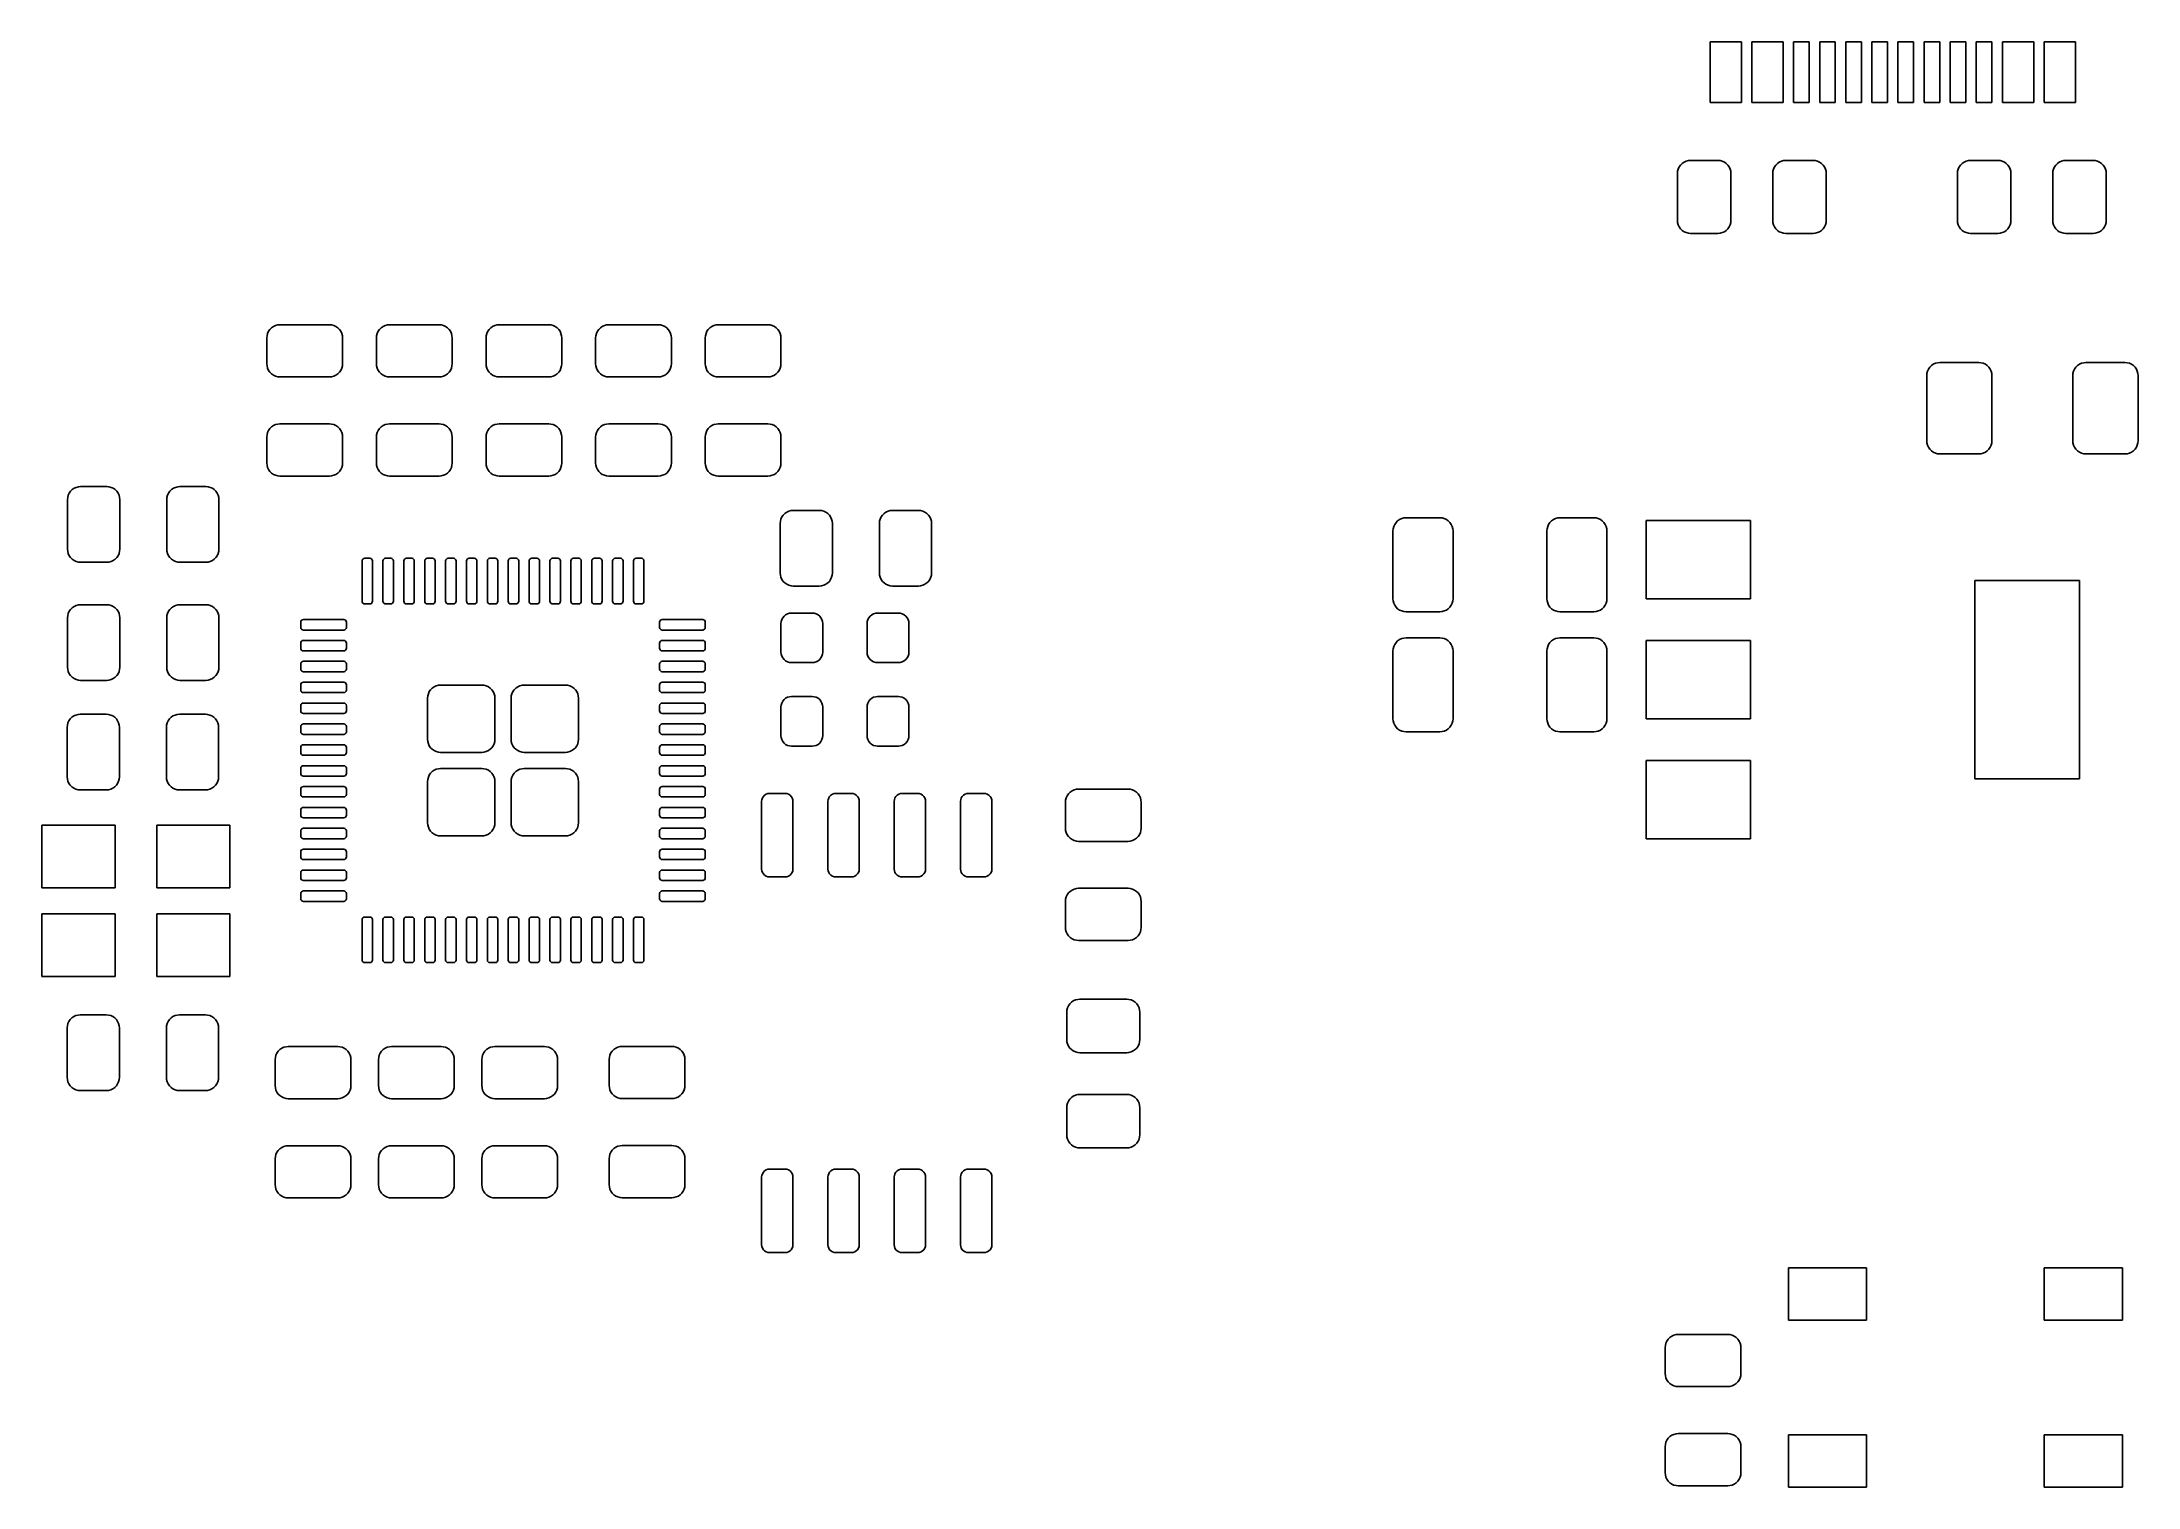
# Model space of a CAD drawing. Extents: x 4.57 to 6.15, y -3.5 to -2.41.
import ezdxf

# ---------------------------------------------------------------- set-up
doc = ezdxf.new("R2010")
doc.units = 0
doc.header["$MEASUREMENT"] = 0
doc.layers.add('BLACK', color=7, linetype='CONTINUOUS')

msp = doc.modelspace()

# ---------------------------------------------------------------- linework, layer by layer
at = {"layer": 'BLACK', "linetype": 'CONTINUOUS'}
for p, q in [((5.83169, -2.4563), (5.83169, -2.41063)), ((5.83169, -2.41063), (5.85531, -2.41063)), ((5.85531, -2.41063), (5.85531, -2.4563)), ((5.86319, -2.4563), (5.86319, -2.41063)), ((5.86319, -2.41063), (5.88681, -2.41063)), ((5.88681, -2.41063), (5.88681, -2.4563)), ((5.89469, -2.4563), (5.89469, -2.41063)), ((5.89469, -2.41063), (5.9065, -2.41063)), ((5.9065, -2.41063), (5.9065, -2.4563)), ((5.91437, -2.4563), (5.91437, -2.41063)), ((5.91437, -2.41063), (5.92618, -2.41063)), ((5.92618, -2.41063), (5.92618, -2.4563)), ((5.93406, -2.4563), (5.93406, -2.41063)), ((5.93406, -2.41063), (5.94587, -2.41063)), ((5.94587, -2.41063), (5.94587, -2.4563)), ((5.95374, -2.4563), (5.95374, -2.41063)), ((5.95374, -2.41063), (5.96555, -2.41063)), ((5.96555, -2.41063), (5.96555, -2.4563)), ((5.97343, -2.4563), (5.97343, -2.41063)), ((5.97343, -2.41063), (5.98524, -2.41063)), ((5.98524, -2.41063), (5.98524, -2.4563)), ((5.99311, -2.4563), (5.99311, -2.41063)), ((5.99311, -2.41063), (6.00492, -2.41063)), ((6.00492, -2.41063), (6.00492, -2.4563)), ((6.0128, -2.4563), (6.0128, -2.41063)), ((6.0128, -2.41063), (6.02461, -2.41063)), ((6.02461, -2.41063), (6.02461, -2.4563)), ((6.03248, -2.4563), (6.03248, -2.41063)), ((6.03248, -2.41063), (6.04429, -2.41063)), ((6.04429, -2.41063), (6.04429, -2.4563)), ((6.05217, -2.4563), (6.05217, -2.41063)), ((6.05217, -2.41063), (6.07579, -2.41063)), ((6.07579, -2.41063), (6.07579, -2.4563)), ((6.08366, -2.4563), (6.08366, -2.41063)), ((6.08366, -2.41063), (6.10728, -2.41063)), ((6.10728, -2.41063), (6.10728, -2.4563)), ((5.85531, -2.4563), (5.83169, -2.4563)), ((5.88681, -2.4563), (5.86319, -2.4563)), ((5.9065, -2.4563), (5.89469, -2.4563)), ((5.92618, -2.4563), (5.91437, -2.4563)), ((5.94587, -2.4563), (5.93406, -2.4563)), ((5.96555, -2.4563), (5.95374, -2.4563)), ((5.98524, -2.4563), (5.97343, -2.4563)), ((6.00492, -2.4563), (5.99311, -2.4563)), ((6.02461, -2.4563), (6.0128, -2.4563)), ((6.04429, -2.4563), (6.03248, -2.4563)), ((6.07579, -2.4563), (6.05217, -2.4563)), ((6.10728, -2.4563), (6.08366, -2.4563)), ((5.80709, -2.50984), (5.80722, -2.50825)), ((5.80709, -2.54528), (5.80709, -2.50984)), ((5.80722, -2.50825), (5.80765, -2.50656)), ((5.80765, -2.50656), (5.80838, -2.50497)), ((5.80838, -2.50497), (5.80938, -2.50353)), ((5.80938, -2.50353), (5.81062, -2.50229)), ((5.81062, -2.50229), (5.81205, -2.50129)), ((5.81205, -2.50129), (5.81364, -2.50056)), ((5.81364, -2.50056), (5.81534, -2.50013)), ((5.81534, -2.50013), (5.81693, -2.5)), ((5.81693, -2.5), (5.8376, -2.5)), ((5.8376, -2.5), (5.83919, -2.50013)), ((5.83919, -2.50013), (5.84088, -2.50056)), ((5.84088, -2.50056), (5.84248, -2.50129)), ((5.84248, -2.50129), (5.84391, -2.50229)), ((5.84391, -2.50229), (5.84515, -2.50353)), ((5.84515, -2.50353), (5.84615, -2.50497)), ((5.84615, -2.50497), (5.84688, -2.50656)), ((5.84688, -2.50656), (5.84731, -2.50825)), ((5.84731, -2.50825), (5.84744, -2.50984)), ((5.84744, -2.50984), (5.84744, -2.54528)), ((5.87894, -2.50984), (5.87907, -2.50825)), ((5.87894, -2.54528), (5.87894, -2.50984)), ((5.87907, -2.50825), (5.8795, -2.50656)), ((5.8795, -2.50656), (5.88023, -2.50497)), ((5.88023, -2.50497), (5.88123, -2.50353)), ((5.88123, -2.50353), (5.88247, -2.50229)), ((5.88247, -2.50229), (5.8839, -2.50129)), ((5.8839, -2.50129), (5.88549, -2.50056)), ((5.88549, -2.50056), (5.88719, -2.50013)), ((5.88719, -2.50013), (5.88878, -2.5)), ((5.88878, -2.5), (5.90945, -2.5)), ((5.90945, -2.5), (5.91104, -2.50013)), ((5.91104, -2.50013), (5.91273, -2.50056)), ((5.91273, -2.50056), (5.91433, -2.50129)), ((5.91433, -2.50129), (5.91576, -2.50229)), ((5.91576, -2.50229), (5.917, -2.50353)), ((5.917, -2.50353), (5.918, -2.50497)), ((5.918, -2.50497), (5.91873, -2.50656)), ((5.91873, -2.50656), (5.91916, -2.50825)), ((5.91916, -2.50825), (5.91929, -2.50984)), ((5.91929, -2.50984), (5.91929, -2.54528)), ((6.01831, -2.50984), (6.01844, -2.50825)), ((6.01831, -2.54528), (6.01831, -2.50984)), ((6.01844, -2.50825), (6.01887, -2.50656)), ((6.01887, -2.50656), (6.0196, -2.50497)), ((6.0196, -2.50497), (6.0206, -2.50353)), ((6.0206, -2.50353), (6.02184, -2.50229)), ((6.02184, -2.50229), (6.02327, -2.50129)), ((6.02327, -2.50129), (6.02486, -2.50056)), ((6.02486, -2.50056), (6.02656, -2.50013)), ((6.02656, -2.50013), (6.02815, -2.5)), ((6.02815, -2.5), (6.04882, -2.5)), ((6.04882, -2.5), (6.05041, -2.50013)), ((6.05041, -2.50013), (6.0521, -2.50056)), ((6.0521, -2.50056), (6.0537, -2.50129)), ((6.0537, -2.50129), (6.05513, -2.50229)), ((6.05513, -2.50229), (6.05637, -2.50353)), ((6.05637, -2.50353), (6.05737, -2.50497)), ((6.05737, -2.50497), (6.0581, -2.50656)), ((6.0581, -2.50656), (6.05853, -2.50825)), ((6.05853, -2.50825), (6.05866, -2.50984)), ((6.05866, -2.50984), (6.05866, -2.54528)), ((6.09016, -2.50984), (6.09029, -2.50825)), ((6.09016, -2.54528), (6.09016, -2.50984)), ((6.09029, -2.50825), (6.09072, -2.50656)), ((6.09072, -2.50656), (6.09145, -2.50497)), ((6.09145, -2.50497), (6.09245, -2.50353)), ((6.09245, -2.50353), (6.09369, -2.50229)), ((6.09369, -2.50229), (6.09512, -2.50129)), ((6.09512, -2.50129), (6.09671, -2.50056)), ((6.09671, -2.50056), (6.09841, -2.50013)), ((6.09841, -2.50013), (6.1, -2.5)), ((6.1, -2.5), (6.12067, -2.5)), ((6.12067, -2.5), (6.12226, -2.50013)), ((6.12226, -2.50013), (6.12395, -2.50056)), ((6.12395, -2.50056), (6.12555, -2.50129)), ((6.12555, -2.50129), (6.12698, -2.50229)), ((6.12698, -2.50229), (6.12822, -2.50353)), ((6.12822, -2.50353), (6.12922, -2.50497)), ((6.12922, -2.50497), (6.12995, -2.50656)), ((6.12995, -2.50656), (6.13038, -2.50825)), ((6.13038, -2.50825), (6.13051, -2.50984)), ((6.13051, -2.50984), (6.13051, -2.54528)), ((5.80722, -2.54687), (5.80709, -2.54528)), ((5.84744, -2.54528), (5.84731, -2.54687)), ((5.87907, -2.54687), (5.87894, -2.54528)), ((5.91929, -2.54528), (5.91916, -2.54687)), ((6.01844, -2.54687), (6.01831, -2.54528)), ((6.05866, -2.54528), (6.05853, -2.54687)), ((6.09029, -2.54687), (6.09016, -2.54528)), ((6.13051, -2.54528), (6.13038, -2.54687)), ((5.80765, -2.54856), (5.80722, -2.54687)), ((5.80838, -2.55015), (5.80765, -2.54856)), ((5.80938, -2.55159), (5.80838, -2.55015)), ((5.81062, -2.55283), (5.80938, -2.55159)), ((5.81205, -2.55383), (5.81062, -2.55283)), ((5.81364, -2.55455), (5.81205, -2.55383)), ((5.81534, -2.55499), (5.81364, -2.55455)), ((5.81693, -2.55512), (5.81534, -2.55499)), ((5.8376, -2.55512), (5.81693, -2.55512)), ((5.83919, -2.55499), (5.8376, -2.55512)), ((5.84088, -2.55455), (5.83919, -2.55499)), ((5.84248, -2.55383), (5.84088, -2.55455)), ((5.84391, -2.55283), (5.84248, -2.55383)), ((5.84515, -2.55159), (5.84391, -2.55283)), ((5.84615, -2.55015), (5.84515, -2.55159)), ((5.84688, -2.54856), (5.84615, -2.55015)), ((5.84731, -2.54687), (5.84688, -2.54856)), ((5.8795, -2.54856), (5.87907, -2.54687)), ((5.88023, -2.55015), (5.8795, -2.54856)), ((5.88123, -2.55159), (5.88023, -2.55015)), ((5.88247, -2.55283), (5.88123, -2.55159)), ((5.8839, -2.55383), (5.88247, -2.55283)), ((5.88549, -2.55455), (5.8839, -2.55383)), ((5.88719, -2.55499), (5.88549, -2.55455)), ((5.88878, -2.55512), (5.88719, -2.55499)), ((5.90945, -2.55512), (5.88878, -2.55512)), ((5.91104, -2.55499), (5.90945, -2.55512)), ((5.91273, -2.55455), (5.91104, -2.55499)), ((5.91433, -2.55383), (5.91273, -2.55455)), ((5.91576, -2.55283), (5.91433, -2.55383)), ((5.917, -2.55159), (5.91576, -2.55283)), ((5.918, -2.55015), (5.917, -2.55159)), ((5.91873, -2.54856), (5.918, -2.55015)), ((5.91916, -2.54687), (5.91873, -2.54856)), ((6.01887, -2.54856), (6.01844, -2.54687)), ((6.0196, -2.55015), (6.01887, -2.54856)), ((6.0206, -2.55159), (6.0196, -2.55015)), ((6.02184, -2.55283), (6.0206, -2.55159)), ((6.02327, -2.55383), (6.02184, -2.55283)), ((6.02486, -2.55455), (6.02327, -2.55383)), ((6.02656, -2.55499), (6.02486, -2.55455)), ((6.02815, -2.55512), (6.02656, -2.55499)), ((6.04882, -2.55512), (6.02815, -2.55512)), ((6.05041, -2.55499), (6.04882, -2.55512)), ((6.0521, -2.55455), (6.05041, -2.55499)), ((6.0537, -2.55383), (6.0521, -2.55455)), ((6.05513, -2.55283), (6.0537, -2.55383)), ((6.05637, -2.55159), (6.05513, -2.55283)), ((6.05737, -2.55015), (6.05637, -2.55159)), ((6.0581, -2.54856), (6.05737, -2.55015)), ((6.05853, -2.54687), (6.0581, -2.54856)), ((6.09072, -2.54856), (6.09029, -2.54687)), ((6.09145, -2.55015), (6.09072, -2.54856)), ((6.09245, -2.55159), (6.09145, -2.55015)), ((6.09369, -2.55283), (6.09245, -2.55159)), ((6.09512, -2.55383), (6.09369, -2.55283)), ((6.09671, -2.55455), (6.09512, -2.55383)), ((6.09841, -2.55499), (6.09671, -2.55455)), ((6.1, -2.55512), (6.09841, -2.55499)), ((6.12067, -2.55512), (6.1, -2.55512)), ((6.12226, -2.55499), (6.12067, -2.55512)), ((6.12395, -2.55455), (6.12226, -2.55499)), ((6.12555, -2.55383), (6.12395, -2.55455)), ((6.12698, -2.55283), (6.12555, -2.55383)), ((6.12822, -2.55159), (6.12698, -2.55283)), ((6.12922, -2.55015), (6.12822, -2.55159)), ((6.12995, -2.54856), (6.12922, -2.55015)), ((6.13038, -2.54687), (6.12995, -2.54856)), ((4.74967, -2.62458), (4.75136, -2.62415)), ((4.75136, -2.62415), (4.75295, -2.62402)), ((4.75295, -2.62402), (4.79035, -2.62402)), ((4.79035, -2.62402), (4.79194, -2.62415)), ((4.79194, -2.62415), (4.79364, -2.62458)), ((4.83234, -2.62458), (4.83404, -2.62415)), ((4.83404, -2.62415), (4.83563, -2.62402)), ((4.83563, -2.62402), (4.87303, -2.62402)), ((4.87303, -2.62402), (4.87462, -2.62415)), ((4.87462, -2.62415), (4.87632, -2.62458)), ((4.91502, -2.62458), (4.91672, -2.62415)), ((4.91672, -2.62415), (4.91831, -2.62402)), ((4.91831, -2.62402), (4.95571, -2.62402)), ((4.95571, -2.62402), (4.9573, -2.62415)), ((4.9573, -2.62415), (4.95899, -2.62458)), ((4.9977, -2.62458), (4.99939, -2.62415)), ((4.99939, -2.62415), (5.00098, -2.62402)), ((5.00098, -2.62402), (5.03839, -2.62402)), ((5.03839, -2.62402), (5.03998, -2.62415)), ((5.03998, -2.62415), (5.04167, -2.62458)), ((5.08038, -2.62458), (5.08207, -2.62415)), ((5.08207, -2.62415), (5.08366, -2.62402)), ((5.08366, -2.62402), (5.12106, -2.62402)), ((5.12106, -2.62402), (5.12265, -2.62415)), ((5.12265, -2.62415), (5.12435, -2.62458)), ((4.74311, -2.63386), (4.74324, -2.63227)), ((4.74311, -2.65354), (4.74311, -2.63386)), ((4.74324, -2.63227), (4.74367, -2.63057)), ((4.74367, -2.63057), (4.7444, -2.62898)), ((4.7444, -2.62898), (4.7454, -2.62754)), ((4.7454, -2.62754), (4.74664, -2.62631)), ((4.74664, -2.62631), (4.74808, -2.62531)), ((4.74808, -2.62531), (4.74967, -2.62458)), ((4.79364, -2.62458), (4.79523, -2.62531)), ((4.79523, -2.62531), (4.79667, -2.62631)), ((4.79667, -2.62631), (4.79791, -2.62754)), ((4.79791, -2.62754), (4.7989, -2.62898)), ((4.7989, -2.62898), (4.79963, -2.63057)), ((4.79963, -2.63057), (4.80007, -2.63227)), ((4.80007, -2.63227), (4.8002, -2.63386)), ((4.8002, -2.63386), (4.8002, -2.65354)), ((4.82579, -2.63386), (4.82592, -2.63227)), ((4.82579, -2.65354), (4.82579, -2.63386)), ((4.82592, -2.63227), (4.82635, -2.63057)), ((4.82635, -2.63057), (4.82708, -2.62898)), ((4.82708, -2.62898), (4.82808, -2.62754)), ((4.82808, -2.62754), (4.82932, -2.62631)), ((4.82932, -2.62631), (4.83075, -2.62531)), ((4.83075, -2.62531), (4.83234, -2.62458)), ((4.87632, -2.62458), (4.87791, -2.62531)), ((4.87791, -2.62531), (4.87934, -2.62631)), ((4.87934, -2.62631), (4.88058, -2.62754)), ((4.88058, -2.62754), (4.88158, -2.62898)), ((4.88158, -2.62898), (4.88231, -2.63057)), ((4.88231, -2.63057), (4.88274, -2.63227)), ((4.88274, -2.63227), (4.88287, -2.63386)), ((4.88287, -2.63386), (4.88287, -2.65354)), ((4.90846, -2.63386), (4.90859, -2.63227)), ((4.90846, -2.65354), (4.90846, -2.63386)), ((4.90859, -2.63227), (4.90903, -2.63057)), ((4.90903, -2.63057), (4.90976, -2.62898)), ((4.90976, -2.62898), (4.91076, -2.62754)), ((4.91076, -2.62754), (4.91199, -2.62631)), ((4.91199, -2.62631), (4.91343, -2.62531)), ((4.91343, -2.62531), (4.91502, -2.62458)), ((4.95899, -2.62458), (4.96059, -2.62531)), ((4.96059, -2.62531), (4.96202, -2.62631)), ((4.96202, -2.62631), (4.96326, -2.62754)), ((4.96326, -2.62754), (4.96426, -2.62898)), ((4.96426, -2.62898), (4.96499, -2.63057)), ((4.96499, -2.63057), (4.96542, -2.63227)), ((4.96542, -2.63227), (4.96555, -2.63386)), ((4.96555, -2.63386), (4.96555, -2.65354)), ((4.99114, -2.63386), (4.99127, -2.63227)), ((4.99114, -2.65354), (4.99114, -2.63386)), ((4.99127, -2.63227), (4.99171, -2.63057)), ((4.99171, -2.63057), (4.99243, -2.62898)), ((4.99243, -2.62898), (4.99343, -2.62754)), ((4.99343, -2.62754), (4.99467, -2.62631)), ((4.99467, -2.62631), (4.99611, -2.62531)), ((4.99611, -2.62531), (4.9977, -2.62458)), ((5.04167, -2.62458), (5.04326, -2.62531)), ((5.04326, -2.62531), (5.0447, -2.62631)), ((5.0447, -2.62631), (5.04594, -2.62754)), ((5.04594, -2.62754), (5.04694, -2.62898)), ((5.04694, -2.62898), (5.04766, -2.63057)), ((5.04766, -2.63057), (5.0481, -2.63227)), ((5.0481, -2.63227), (5.04823, -2.63386)), ((5.04823, -2.63386), (5.04823, -2.65354)), ((5.07382, -2.63386), (5.07395, -2.63227)), ((5.07382, -2.65354), (5.07382, -2.63386)), ((5.07395, -2.63227), (5.07438, -2.63057)), ((5.07438, -2.63057), (5.07511, -2.62898)), ((5.07511, -2.62898), (5.07611, -2.62754)), ((5.07611, -2.62754), (5.07735, -2.62631)), ((5.07735, -2.62631), (5.07878, -2.62531)), ((5.07878, -2.62531), (5.08038, -2.62458)), ((5.12435, -2.62458), (5.12594, -2.62531)), ((5.12594, -2.62531), (5.12738, -2.62631)), ((5.12738, -2.62631), (5.12861, -2.62754)), ((5.12861, -2.62754), (5.12961, -2.62898)), ((5.12961, -2.62898), (5.13034, -2.63057)), ((5.13034, -2.63057), (5.13078, -2.63227)), ((5.13078, -2.63227), (5.13091, -2.63386)), ((5.13091, -2.63386), (5.13091, -2.65354)), ((4.74324, -2.65513), (4.74311, -2.65354)), ((4.74367, -2.65683), (4.74324, -2.65513)), ((4.80007, -2.65513), (4.79963, -2.65683)), ((4.8002, -2.65354), (4.80007, -2.65513)), ((4.82592, -2.65513), (4.82579, -2.65354)), ((4.82635, -2.65683), (4.82592, -2.65513)), ((4.88274, -2.65513), (4.88231, -2.65683)), ((4.88287, -2.65354), (4.88274, -2.65513)), ((4.90859, -2.65513), (4.90846, -2.65354)), ((4.90903, -2.65683), (4.90859, -2.65513)), ((4.96542, -2.65513), (4.96499, -2.65683)), ((4.96555, -2.65354), (4.96542, -2.65513)), ((4.99127, -2.65513), (4.99114, -2.65354)), ((4.99171, -2.65683), (4.99127, -2.65513)), ((5.0481, -2.65513), (5.04766, -2.65683)), ((5.04823, -2.65354), (5.0481, -2.65513)), ((5.07395, -2.65513), (5.07382, -2.65354)), ((5.07438, -2.65683), (5.07395, -2.65513)), ((5.13078, -2.65513), (5.13034, -2.65683)), ((5.13091, -2.65354), (5.13078, -2.65513)), ((5.99637, -2.65753), (5.99737, -2.65609)), ((5.99737, -2.65609), (5.99861, -2.65485)), ((5.99861, -2.65485), (6.00004, -2.65385)), ((6.00004, -2.65385), (6.00164, -2.65312)), ((6.00164, -2.65312), (6.00333, -2.65269)), ((6.00333, -2.65269), (6.00492, -2.65256)), ((6.00492, -2.65256), (6.03445, -2.65256)), ((6.03445, -2.65256), (6.03604, -2.65269)), ((6.03604, -2.65269), (6.03773, -2.65312)), ((6.03773, -2.65312), (6.03933, -2.65385)), ((6.03933, -2.65385), (6.04076, -2.65485)), ((6.04076, -2.65485), (6.042, -2.65609)), ((6.042, -2.65609), (6.043, -2.65753)), ((6.10661, -2.65753), (6.10761, -2.65609)), ((6.10761, -2.65609), (6.10884, -2.65485)), ((6.10884, -2.65485), (6.11028, -2.65385)), ((6.11028, -2.65385), (6.11187, -2.65312)), ((6.11187, -2.65312), (6.11357, -2.65269)), ((6.11357, -2.65269), (6.11516, -2.65256)), ((6.11516, -2.65256), (6.14469, -2.65256)), ((6.14469, -2.65256), (6.14628, -2.65269)), ((6.14628, -2.65269), (6.14797, -2.65312)), ((6.14797, -2.65312), (6.14956, -2.65385)), ((6.14956, -2.65385), (6.151, -2.65485)), ((6.151, -2.65485), (6.15224, -2.65609)), ((6.15224, -2.65609), (6.15323, -2.65753)), ((4.7444, -2.65842), (4.74367, -2.65683)), ((4.7454, -2.65986), (4.7444, -2.65842)), ((4.74664, -2.66109), (4.7454, -2.65986)), ((4.74808, -2.66209), (4.74664, -2.66109)), ((4.74967, -2.66282), (4.74808, -2.66209)), ((4.75136, -2.66326), (4.74967, -2.66282)), ((4.75295, -2.66339), (4.75136, -2.66326)), ((4.79035, -2.66339), (4.75295, -2.66339)), ((4.79194, -2.66326), (4.79035, -2.66339)), ((4.79364, -2.66282), (4.79194, -2.66326)), ((4.79523, -2.66209), (4.79364, -2.66282)), ((4.79667, -2.66109), (4.79523, -2.66209)), ((4.79791, -2.65986), (4.79667, -2.66109)), ((4.7989, -2.65842), (4.79791, -2.65986)), ((4.79963, -2.65683), (4.7989, -2.65842)), ((4.82708, -2.65842), (4.82635, -2.65683)), ((4.82808, -2.65986), (4.82708, -2.65842)), ((4.82932, -2.66109), (4.82808, -2.65986)), ((4.83075, -2.66209), (4.82932, -2.66109)), ((4.83234, -2.66282), (4.83075, -2.66209)), ((4.83404, -2.66326), (4.83234, -2.66282)), ((4.83563, -2.66339), (4.83404, -2.66326)), ((4.87303, -2.66339), (4.83563, -2.66339)), ((4.87462, -2.66326), (4.87303, -2.66339)), ((4.87632, -2.66282), (4.87462, -2.66326)), ((4.87791, -2.66209), (4.87632, -2.66282)), ((4.87934, -2.66109), (4.87791, -2.66209)), ((4.88058, -2.65986), (4.87934, -2.66109)), ((4.88158, -2.65842), (4.88058, -2.65986)), ((4.88231, -2.65683), (4.88158, -2.65842)), ((4.90976, -2.65842), (4.90903, -2.65683)), ((4.91076, -2.65986), (4.90976, -2.65842)), ((4.91199, -2.66109), (4.91076, -2.65986)), ((4.91343, -2.66209), (4.91199, -2.66109)), ((4.91502, -2.66282), (4.91343, -2.66209)), ((4.91672, -2.66326), (4.91502, -2.66282)), ((4.91831, -2.66339), (4.91672, -2.66326)), ((4.95571, -2.66339), (4.91831, -2.66339)), ((4.9573, -2.66326), (4.95571, -2.66339)), ((4.95899, -2.66282), (4.9573, -2.66326)), ((4.96059, -2.66209), (4.95899, -2.66282)), ((4.96202, -2.66109), (4.96059, -2.66209)), ((4.96326, -2.65986), (4.96202, -2.66109)), ((4.96426, -2.65842), (4.96326, -2.65986)), ((4.96499, -2.65683), (4.96426, -2.65842)), ((4.99243, -2.65842), (4.99171, -2.65683)), ((4.99343, -2.65986), (4.99243, -2.65842)), ((4.99467, -2.66109), (4.99343, -2.65986)), ((4.99611, -2.66209), (4.99467, -2.66109)), ((4.9977, -2.66282), (4.99611, -2.66209)), ((4.99939, -2.66326), (4.9977, -2.66282)), ((5.00098, -2.66339), (4.99939, -2.66326)), ((5.03839, -2.66339), (5.00098, -2.66339)), ((5.03998, -2.66326), (5.03839, -2.66339)), ((5.04167, -2.66282), (5.03998, -2.66326)), ((5.04326, -2.66209), (5.04167, -2.66282)), ((5.0447, -2.66109), (5.04326, -2.66209)), ((5.04594, -2.65986), (5.0447, -2.66109)), ((5.04694, -2.65842), (5.04594, -2.65986)), ((5.04766, -2.65683), (5.04694, -2.65842)), ((5.07511, -2.65842), (5.07438, -2.65683)), ((5.07611, -2.65986), (5.07511, -2.65842)), ((5.07735, -2.66109), (5.07611, -2.65986)), ((5.07878, -2.66209), (5.07735, -2.66109)), ((5.08038, -2.66282), (5.07878, -2.66209)), ((5.08207, -2.66326), (5.08038, -2.66282)), ((5.08366, -2.66339), (5.08207, -2.66326)), ((5.12106, -2.66339), (5.08366, -2.66339)), ((5.12265, -2.66326), (5.12106, -2.66339)), ((5.12435, -2.66282), (5.12265, -2.66326)), ((5.12594, -2.66209), (5.12435, -2.66282)), ((5.12738, -2.66109), (5.12594, -2.66209)), ((5.12861, -2.65986), (5.12738, -2.66109)), ((5.12961, -2.65842), (5.12861, -2.65986)), ((5.13034, -2.65683), (5.12961, -2.65842)), ((5.99508, -2.6624), (5.99521, -2.66081)), ((5.99508, -2.71161), (5.99508, -2.6624)), ((5.99521, -2.66081), (5.99564, -2.65912)), ((5.99564, -2.65912), (5.99637, -2.65753)), ((6.043, -2.65753), (6.04373, -2.65912)), ((6.04373, -2.65912), (6.04416, -2.66081)), ((6.04416, -2.66081), (6.04429, -2.6624)), ((6.04429, -2.6624), (6.04429, -2.71161)), ((6.10531, -2.6624), (6.10544, -2.66081)), ((6.10531, -2.71161), (6.10531, -2.6624)), ((6.10544, -2.66081), (6.10588, -2.65912)), ((6.10588, -2.65912), (6.10661, -2.65753)), ((6.15323, -2.65753), (6.15396, -2.65912)), ((6.15396, -2.65912), (6.1544, -2.66081)), ((6.1544, -2.66081), (6.15453, -2.6624)), ((6.15453, -2.6624), (6.15453, -2.71161)), ((4.7444, -2.70378), (4.7454, -2.70235)), ((4.7454, -2.70235), (4.74664, -2.70111)), ((4.74664, -2.70111), (4.74808, -2.70011)), ((4.74808, -2.70011), (4.74967, -2.69938)), ((4.74967, -2.69938), (4.75136, -2.69895)), ((4.75136, -2.69895), (4.75295, -2.69882)), ((4.75295, -2.69882), (4.79035, -2.69882)), ((4.79035, -2.69882), (4.79194, -2.69895)), ((4.79194, -2.69895), (4.79364, -2.69938)), ((4.79364, -2.69938), (4.79523, -2.70011)), ((4.79523, -2.70011), (4.79667, -2.70111)), ((4.79667, -2.70111), (4.79791, -2.70235)), ((4.79791, -2.70235), (4.7989, -2.70378)), ((4.82708, -2.70378), (4.82808, -2.70235)), ((4.82808, -2.70235), (4.82932, -2.70111)), ((4.82932, -2.70111), (4.83075, -2.70011)), ((4.83075, -2.70011), (4.83234, -2.69938)), ((4.83234, -2.69938), (4.83404, -2.69895)), ((4.83404, -2.69895), (4.83563, -2.69882)), ((4.83563, -2.69882), (4.87303, -2.69882)), ((4.87303, -2.69882), (4.87462, -2.69895)), ((4.87462, -2.69895), (4.87632, -2.69938)), ((4.87632, -2.69938), (4.87791, -2.70011)), ((4.87791, -2.70011), (4.87934, -2.70111)), ((4.87934, -2.70111), (4.88058, -2.70235)), ((4.88058, -2.70235), (4.88158, -2.70378)), ((4.90976, -2.70378), (4.91076, -2.70235)), ((4.91076, -2.70235), (4.91199, -2.70111)), ((4.91199, -2.70111), (4.91343, -2.70011)), ((4.91343, -2.70011), (4.91502, -2.69938)), ((4.91502, -2.69938), (4.91672, -2.69895)), ((4.91672, -2.69895), (4.91831, -2.69882)), ((4.91831, -2.69882), (4.95571, -2.69882)), ((4.95571, -2.69882), (4.9573, -2.69895)), ((4.9573, -2.69895), (4.95899, -2.69938)), ((4.95899, -2.69938), (4.96059, -2.70011)), ((4.96059, -2.70011), (4.96202, -2.70111)), ((4.96202, -2.70111), (4.96326, -2.70235)), ((4.96326, -2.70235), (4.96426, -2.70378)), ((4.99243, -2.70378), (4.99343, -2.70235)), ((4.99343, -2.70235), (4.99467, -2.70111)), ((4.99467, -2.70111), (4.99611, -2.70011)), ((4.99611, -2.70011), (4.9977, -2.69938)), ((4.9977, -2.69938), (4.99939, -2.69895)), ((4.99939, -2.69895), (5.00098, -2.69882)), ((5.00098, -2.69882), (5.03839, -2.69882)), ((5.03839, -2.69882), (5.03998, -2.69895)), ((5.03998, -2.69895), (5.04167, -2.69938)), ((5.04167, -2.69938), (5.04326, -2.70011)), ((5.04326, -2.70011), (5.0447, -2.70111)), ((5.0447, -2.70111), (5.04594, -2.70235)), ((5.04594, -2.70235), (5.04694, -2.70378)), ((5.07511, -2.70378), (5.07611, -2.70235)), ((5.07611, -2.70235), (5.07735, -2.70111)), ((5.07735, -2.70111), (5.07878, -2.70011)), ((5.07878, -2.70011), (5.08038, -2.69938)), ((5.08038, -2.69938), (5.08207, -2.69895)), ((5.08207, -2.69895), (5.08366, -2.69882)), ((5.08366, -2.69882), (5.12106, -2.69882)), ((5.12106, -2.69882), (5.12265, -2.69895)), ((5.12265, -2.69895), (5.12435, -2.69938)), ((5.12435, -2.69938), (5.12594, -2.70011)), ((5.12594, -2.70011), (5.12738, -2.70111)), ((5.12738, -2.70111), (5.12861, -2.70235)), ((5.12861, -2.70235), (5.12961, -2.70378)), ((4.74311, -2.70866), (4.74324, -2.70707)), ((4.74311, -2.72835), (4.74311, -2.70866)), ((4.74324, -2.70707), (4.74367, -2.70538)), ((4.74367, -2.70538), (4.7444, -2.70378)), ((4.7989, -2.70378), (4.79963, -2.70538)), ((4.79963, -2.70538), (4.80007, -2.70707)), ((4.80007, -2.70707), (4.8002, -2.70866)), ((4.8002, -2.70866), (4.8002, -2.72835)), ((4.82579, -2.70866), (4.82592, -2.70707)), ((4.82579, -2.72835), (4.82579, -2.70866)), ((4.82592, -2.70707), (4.82635, -2.70538)), ((4.82635, -2.70538), (4.82708, -2.70378)), ((4.88158, -2.70378), (4.88231, -2.70538)), ((4.88231, -2.70538), (4.88274, -2.70707)), ((4.88274, -2.70707), (4.88287, -2.70866)), ((4.88287, -2.70866), (4.88287, -2.72835)), ((4.90846, -2.70866), (4.90859, -2.70707)), ((4.90846, -2.72835), (4.90846, -2.70866)), ((4.90859, -2.70707), (4.90903, -2.70538)), ((4.90903, -2.70538), (4.90976, -2.70378)), ((4.96426, -2.70378), (4.96499, -2.70538)), ((4.96499, -2.70538), (4.96542, -2.70707)), ((4.96542, -2.70707), (4.96555, -2.70866)), ((4.96555, -2.70866), (4.96555, -2.72835)), ((4.99114, -2.70866), (4.99127, -2.70707)), ((4.99114, -2.72835), (4.99114, -2.70866)), ((4.99127, -2.70707), (4.99171, -2.70538)), ((4.99171, -2.70538), (4.99243, -2.70378)), ((5.04694, -2.70378), (5.04766, -2.70538)), ((5.04766, -2.70538), (5.0481, -2.70707)), ((5.0481, -2.70707), (5.04823, -2.70866)), ((5.04823, -2.70866), (5.04823, -2.72835)), ((5.07382, -2.70866), (5.07395, -2.70707)), ((5.07382, -2.72835), (5.07382, -2.70866)), ((5.07395, -2.70707), (5.07438, -2.70538)), ((5.07438, -2.70538), (5.07511, -2.70378)), ((5.12961, -2.70378), (5.13034, -2.70538)), ((5.13034, -2.70538), (5.13078, -2.70707)), ((5.13078, -2.70707), (5.13091, -2.70866)), ((5.13091, -2.70866), (5.13091, -2.72835)), ((5.99521, -2.7132), (5.99508, -2.71161)), ((5.99564, -2.7149), (5.99521, -2.7132)), ((5.99637, -2.71649), (5.99564, -2.7149)), ((5.99737, -2.71793), (5.99637, -2.71649)), ((5.99861, -2.71916), (5.99737, -2.71793)), ((6.00004, -2.72016), (5.99861, -2.71916)), ((6.04076, -2.71916), (6.03933, -2.72016)), ((6.042, -2.71793), (6.04076, -2.71916)), ((6.043, -2.71649), (6.042, -2.71793)), ((6.04373, -2.7149), (6.043, -2.71649)), ((6.04416, -2.7132), (6.04373, -2.7149)), ((6.04429, -2.71161), (6.04416, -2.7132)), ((6.10544, -2.7132), (6.10531, -2.71161)), ((6.10588, -2.7149), (6.10544, -2.7132)), ((6.10661, -2.71649), (6.10588, -2.7149)), ((6.10761, -2.71793), (6.10661, -2.71649)), ((6.10884, -2.71916), (6.10761, -2.71793)), ((6.11028, -2.72016), (6.10884, -2.71916)), ((6.151, -2.71916), (6.14956, -2.72016)), ((6.15224, -2.71793), (6.151, -2.71916)), ((6.15323, -2.71649), (6.15224, -2.71793)), ((6.15396, -2.7149), (6.15323, -2.71649)), ((6.1544, -2.7132), (6.15396, -2.7149)), ((6.15453, -2.71161), (6.1544, -2.7132)), ((4.74324, -2.72994), (4.74311, -2.72835)), ((4.74367, -2.73163), (4.74324, -2.72994)), ((4.7444, -2.73322), (4.74367, -2.73163)), ((4.7454, -2.73466), (4.7444, -2.73322)), ((4.74664, -2.7359), (4.7454, -2.73466)), ((4.79791, -2.73466), (4.79667, -2.7359)), ((4.7989, -2.73322), (4.79791, -2.73466)), ((4.79963, -2.73163), (4.7989, -2.73322)), ((4.80007, -2.72994), (4.79963, -2.73163)), ((4.8002, -2.72835), (4.80007, -2.72994)), ((4.82592, -2.72994), (4.82579, -2.72835)), ((4.82635, -2.73163), (4.82592, -2.72994)), ((4.82708, -2.73322), (4.82635, -2.73163)), ((4.82808, -2.73466), (4.82708, -2.73322)), ((4.82932, -2.7359), (4.82808, -2.73466)), ((4.88058, -2.73466), (4.87934, -2.7359)), ((4.88158, -2.73322), (4.88058, -2.73466)), ((4.88231, -2.73163), (4.88158, -2.73322)), ((4.88274, -2.72994), (4.88231, -2.73163)), ((4.88287, -2.72835), (4.88274, -2.72994)), ((4.90859, -2.72994), (4.90846, -2.72835)), ((4.90903, -2.73163), (4.90859, -2.72994)), ((4.90976, -2.73322), (4.90903, -2.73163)), ((4.91076, -2.73466), (4.90976, -2.73322)), ((4.91199, -2.7359), (4.91076, -2.73466)), ((4.96326, -2.73466), (4.96202, -2.7359)), ((4.96426, -2.73322), (4.96326, -2.73466)), ((4.96499, -2.73163), (4.96426, -2.73322)), ((4.96542, -2.72994), (4.96499, -2.73163)), ((4.96555, -2.72835), (4.96542, -2.72994)), ((4.99127, -2.72994), (4.99114, -2.72835)), ((4.99171, -2.73163), (4.99127, -2.72994)), ((4.99243, -2.73322), (4.99171, -2.73163)), ((4.99343, -2.73466), (4.99243, -2.73322)), ((4.99467, -2.7359), (4.99343, -2.73466)), ((5.04594, -2.73466), (5.0447, -2.7359)), ((5.04694, -2.73322), (5.04594, -2.73466)), ((5.04766, -2.73163), (5.04694, -2.73322)), ((5.0481, -2.72994), (5.04766, -2.73163)), ((5.04823, -2.72835), (5.0481, -2.72994)), ((5.07395, -2.72994), (5.07382, -2.72835)), ((5.07438, -2.73163), (5.07395, -2.72994)), ((5.07511, -2.73322), (5.07438, -2.73163)), ((5.07611, -2.73466), (5.07511, -2.73322)), ((5.07735, -2.7359), (5.07611, -2.73466)), ((5.12861, -2.73466), (5.12738, -2.7359)), ((5.12961, -2.73322), (5.12861, -2.73466)), ((5.13034, -2.73163), (5.12961, -2.73322)), ((5.13078, -2.72994), (5.13034, -2.73163)), ((5.13091, -2.72835), (5.13078, -2.72994)), ((6.00164, -2.72089), (6.00004, -2.72016)), ((6.00333, -2.72133), (6.00164, -2.72089)), ((6.00492, -2.72146), (6.00333, -2.72133)), ((6.03445, -2.72146), (6.00492, -2.72146)), ((6.03604, -2.72133), (6.03445, -2.72146)), ((6.03773, -2.72089), (6.03604, -2.72133)), ((6.03933, -2.72016), (6.03773, -2.72089)), ((6.11187, -2.72089), (6.11028, -2.72016)), ((6.11357, -2.72133), (6.11187, -2.72089)), ((6.11516, -2.72146), (6.11357, -2.72133)), ((6.14469, -2.72146), (6.11516, -2.72146)), ((6.14628, -2.72133), (6.14469, -2.72146)), ((6.14797, -2.72089), (6.14628, -2.72133)), ((6.14956, -2.72016), (6.14797, -2.72089)), ((4.59411, -2.75111), (4.59511, -2.74967)), ((4.59511, -2.74967), (4.59635, -2.74843)), ((4.59635, -2.74843), (4.59778, -2.74743)), ((4.59778, -2.74743), (4.59938, -2.7467)), ((4.59938, -2.7467), (4.60107, -2.74627)), ((4.60107, -2.74627), (4.60266, -2.74614)), ((4.60266, -2.74614), (4.62235, -2.74614)), ((4.62235, -2.74614), (4.62394, -2.74627)), ((4.62394, -2.74627), (4.62563, -2.7467)), ((4.62563, -2.7467), (4.62722, -2.74743)), ((4.62722, -2.74743), (4.62866, -2.74843)), ((4.62866, -2.74843), (4.6299, -2.74967)), ((4.6299, -2.74967), (4.6309, -2.75111)), ((4.66891, -2.75111), (4.66991, -2.74967)), ((4.66991, -2.74967), (4.67115, -2.74843)), ((4.67115, -2.74843), (4.67259, -2.74743)), ((4.67259, -2.74743), (4.67418, -2.7467)), ((4.67418, -2.7467), (4.67587, -2.74627)), ((4.67587, -2.74627), (4.67746, -2.74614)), ((4.67746, -2.74614), (4.69715, -2.74614)), ((4.69715, -2.74614), (4.69874, -2.74627)), ((4.69874, -2.74627), (4.70044, -2.7467)), ((4.70044, -2.7467), (4.70203, -2.74743)), ((4.70203, -2.74743), (4.70346, -2.74843)), ((4.70346, -2.74843), (4.7047, -2.74967)), ((4.7047, -2.74967), (4.7057, -2.75111)), ((4.74808, -2.7369), (4.74664, -2.7359)), ((4.74967, -2.73762), (4.74808, -2.7369)), ((4.75136, -2.73806), (4.74967, -2.73762)), ((4.75295, -2.73819), (4.75136, -2.73806)), ((4.79035, -2.73819), (4.75295, -2.73819)), ((4.79194, -2.73806), (4.79035, -2.73819)), ((4.79364, -2.73762), (4.79194, -2.73806)), ((4.79523, -2.7369), (4.79364, -2.73762)), ((4.79667, -2.7359), (4.79523, -2.7369)), ((4.83075, -2.7369), (4.82932, -2.7359)), ((4.83234, -2.73762), (4.83075, -2.7369)), ((4.83404, -2.73806), (4.83234, -2.73762)), ((4.83563, -2.73819), (4.83404, -2.73806)), ((4.87303, -2.73819), (4.83563, -2.73819)), ((4.87462, -2.73806), (4.87303, -2.73819)), ((4.87632, -2.73762), (4.87462, -2.73806)), ((4.87791, -2.7369), (4.87632, -2.73762)), ((4.87934, -2.7359), (4.87791, -2.7369)), ((4.91343, -2.7369), (4.91199, -2.7359)), ((4.91502, -2.73762), (4.91343, -2.7369)), ((4.91672, -2.73806), (4.91502, -2.73762)), ((4.91831, -2.73819), (4.91672, -2.73806)), ((4.95571, -2.73819), (4.91831, -2.73819)), ((4.9573, -2.73806), (4.95571, -2.73819)), ((4.95899, -2.73762), (4.9573, -2.73806)), ((4.96059, -2.7369), (4.95899, -2.73762)), ((4.96202, -2.7359), (4.96059, -2.7369)), ((4.99611, -2.7369), (4.99467, -2.7359)), ((4.9977, -2.73762), (4.99611, -2.7369)), ((4.99939, -2.73806), (4.9977, -2.73762)), ((5.00098, -2.73819), (4.99939, -2.73806)), ((5.03839, -2.73819), (5.00098, -2.73819)), ((5.03998, -2.73806), (5.03839, -2.73819)), ((5.04167, -2.73762), (5.03998, -2.73806)), ((5.04326, -2.7369), (5.04167, -2.73762)), ((5.0447, -2.7359), (5.04326, -2.7369)), ((5.07878, -2.7369), (5.07735, -2.7359)), ((5.08038, -2.73762), (5.07878, -2.7369)), ((5.08207, -2.73806), (5.08038, -2.73762)), ((5.08366, -2.73819), (5.08207, -2.73806)), ((5.12106, -2.73819), (5.08366, -2.73819)), ((5.12265, -2.73806), (5.12106, -2.73819)), ((5.12435, -2.73762), (5.12265, -2.73806)), ((5.12594, -2.7369), (5.12435, -2.73762)), ((5.12738, -2.7359), (5.12594, -2.7369)), ((4.59282, -2.75598), (4.59295, -2.75439)), ((4.59282, -2.79338), (4.59282, -2.75598)), ((4.59295, -2.75439), (4.59338, -2.7527)), ((4.59338, -2.7527), (4.59411, -2.75111)), ((4.6309, -2.75111), (4.63162, -2.7527)), ((4.63162, -2.7527), (4.63206, -2.75439)), ((4.63206, -2.75439), (4.63219, -2.75598)), ((4.63219, -2.75598), (4.63219, -2.79338)), ((4.66762, -2.75598), (4.66775, -2.75439)), ((4.66762, -2.79338), (4.66762, -2.75598)), ((4.66775, -2.75439), (4.66819, -2.7527)), ((4.66819, -2.7527), (4.66891, -2.75111)), ((4.7057, -2.75111), (4.70643, -2.7527)), ((4.70643, -2.7527), (4.70686, -2.75439)), ((4.70686, -2.75439), (4.70699, -2.75598)), ((4.70699, -2.75598), (4.70699, -2.79338)), ((5.13261, -2.76759), (5.13384, -2.76635)), ((5.13384, -2.76635), (5.13528, -2.76535)), ((5.13528, -2.76535), (5.13687, -2.76463)), ((5.13687, -2.76463), (5.13857, -2.76419)), ((5.13857, -2.76419), (5.14016, -2.76406)), ((5.14016, -2.76406), (5.15984, -2.76406)), ((5.15984, -2.76406), (5.16143, -2.76419)), ((5.16143, -2.76419), (5.16313, -2.76463)), ((5.16313, -2.76463), (5.16472, -2.76535)), ((5.16472, -2.76535), (5.16616, -2.76635)), ((5.16616, -2.76635), (5.16739, -2.76759)), ((5.20741, -2.76759), (5.20865, -2.76635)), ((5.20865, -2.76635), (5.21008, -2.76535)), ((5.21008, -2.76535), (5.21168, -2.76463)), ((5.21168, -2.76463), (5.21337, -2.76419)), ((5.21337, -2.76419), (5.21496, -2.76406)), ((5.21496, -2.76406), (5.23465, -2.76406)), ((5.23465, -2.76406), (5.23624, -2.76419)), ((5.23624, -2.76419), (5.23793, -2.76463)), ((5.23793, -2.76463), (5.23952, -2.76535)), ((5.23952, -2.76535), (5.24096, -2.76635)), ((5.24096, -2.76635), (5.2422, -2.76759)), ((5.13032, -2.7739), (5.13044, -2.77231)), ((5.13032, -2.81131), (5.13032, -2.7739)), ((5.13044, -2.77231), (5.13088, -2.77062)), ((5.13088, -2.77062), (5.13161, -2.76903)), ((5.13161, -2.76903), (5.13261, -2.76759)), ((5.16739, -2.76759), (5.16839, -2.76903)), ((5.16839, -2.76903), (5.16912, -2.77062)), ((5.16912, -2.77062), (5.16956, -2.77231)), ((5.16956, -2.77231), (5.16969, -2.7739)), ((5.16969, -2.7739), (5.16969, -2.81131)), ((5.20512, -2.7739), (5.20525, -2.77231)), ((5.20512, -2.81131), (5.20512, -2.7739)), ((5.20525, -2.77231), (5.20568, -2.77062)), ((5.20568, -2.77062), (5.20641, -2.76903)), ((5.20641, -2.76903), (5.20741, -2.76759)), ((5.2422, -2.76759), (5.2432, -2.76903)), ((5.2432, -2.76903), (5.24392, -2.77062)), ((5.24392, -2.77062), (5.24436, -2.77231)), ((5.24436, -2.77231), (5.24449, -2.7739)), ((5.24449, -2.7739), (5.24449, -2.81131)), ((5.59252, -2.77953), (5.59265, -2.77794)), ((5.59252, -2.83071), (5.59252, -2.77953)), ((5.59265, -2.77794), (5.59308, -2.77624)), ((5.59308, -2.77624), (5.59381, -2.77465)), ((5.59381, -2.77465), (5.59481, -2.77321)), ((5.59481, -2.77321), (5.59605, -2.77198)), ((5.59605, -2.77198), (5.59749, -2.77098)), ((5.59749, -2.77098), (5.59908, -2.77025)), ((5.59908, -2.77025), (5.60077, -2.76981)), ((5.60077, -2.76981), (5.60236, -2.76969)), ((5.60236, -2.76969), (5.62795, -2.76969)), ((5.62795, -2.76969), (5.62954, -2.76981)), ((5.62954, -2.76981), (5.63124, -2.77025)), ((5.63124, -2.77025), (5.63283, -2.77098)), ((5.63283, -2.77098), (5.63427, -2.77198)), ((5.63427, -2.77198), (5.6355, -2.77321)), ((5.6355, -2.77321), (5.6365, -2.77465)), ((5.6365, -2.77465), (5.63723, -2.77624)), ((5.63723, -2.77624), (5.63767, -2.77794)), ((5.63767, -2.77794), (5.6378, -2.77953)), ((5.6378, -2.77953), (5.6378, -2.83071)), ((5.70866, -2.77953), (5.70879, -2.77794)), ((5.70866, -2.83071), (5.70866, -2.77953)), ((5.70879, -2.77794), (5.70923, -2.77624)), ((5.70923, -2.77624), (5.70995, -2.77465)), ((5.70995, -2.77465), (5.71095, -2.77321)), ((5.71095, -2.77321), (5.71219, -2.77198)), ((5.71219, -2.77198), (5.71363, -2.77098)), ((5.71363, -2.77098), (5.71522, -2.77025)), ((5.71522, -2.77025), (5.71691, -2.76981)), ((5.71691, -2.76981), (5.7185, -2.76969)), ((5.7185, -2.76969), (5.74409, -2.76969)), ((5.74409, -2.76969), (5.74569, -2.76981)), ((5.74569, -2.76981), (5.74738, -2.77025)), ((5.74738, -2.77025), (5.74897, -2.77098)), ((5.74897, -2.77098), (5.75041, -2.77198)), ((5.75041, -2.77198), (5.75165, -2.77321)), ((5.75165, -2.77321), (5.75264, -2.77465)), ((5.75264, -2.77465), (5.75337, -2.77624)), ((5.75337, -2.77624), (5.75381, -2.77794)), ((5.75381, -2.77794), (5.75394, -2.77953)), ((5.75394, -2.77953), (5.75394, -2.83071)), ((5.78346, -2.83071), (5.78346, -2.77165)), ((5.78346, -2.77165), (5.8622, -2.77165)), ((5.8622, -2.77165), (5.8622, -2.83071)), ((4.59295, -2.79497), (4.59282, -2.79338)), ((4.59338, -2.79667), (4.59295, -2.79497)), ((4.59411, -2.79826), (4.59338, -2.79667)), ((4.59511, -2.7997), (4.59411, -2.79826)), ((4.6309, -2.79826), (4.6299, -2.7997)), ((4.63162, -2.79667), (4.6309, -2.79826)), ((4.63206, -2.79497), (4.63162, -2.79667)), ((4.63219, -2.79338), (4.63206, -2.79497)), ((4.66775, -2.79497), (4.66762, -2.79338)), ((4.66819, -2.79667), (4.66775, -2.79497)), ((4.66891, -2.79826), (4.66819, -2.79667)), ((4.66991, -2.7997), (4.66891, -2.79826)), ((4.7057, -2.79826), (4.7047, -2.7997)), ((4.70643, -2.79667), (4.7057, -2.79826)), ((4.70686, -2.79497), (4.70643, -2.79667)), ((4.70699, -2.79338), (4.70686, -2.79497)), ((4.59635, -2.80093), (4.59511, -2.7997)), ((4.59778, -2.80193), (4.59635, -2.80093)), ((4.59938, -2.80266), (4.59778, -2.80193)), ((4.60107, -2.8031), (4.59938, -2.80266)), ((4.60266, -2.80323), (4.60107, -2.8031)), ((4.62235, -2.80323), (4.60266, -2.80323)), ((4.62394, -2.8031), (4.62235, -2.80323)), ((4.62563, -2.80266), (4.62394, -2.8031)), ((4.62722, -2.80193), (4.62563, -2.80266)), ((4.62866, -2.80093), (4.62722, -2.80193)), ((4.6299, -2.7997), (4.62866, -2.80093)), ((4.67115, -2.80093), (4.66991, -2.7997)), ((4.67259, -2.80193), (4.67115, -2.80093)), ((4.67418, -2.80266), (4.67259, -2.80193)), ((4.67587, -2.8031), (4.67418, -2.80266)), ((4.67746, -2.80323), (4.67587, -2.8031)), ((4.69715, -2.80323), (4.67746, -2.80323)), ((4.69874, -2.8031), (4.69715, -2.80323)), ((4.70044, -2.80266), (4.69874, -2.8031)), ((4.70203, -2.80193), (4.70044, -2.80266)), ((4.70346, -2.80093), (4.70203, -2.80193)), ((4.7047, -2.7997), (4.70346, -2.80093)), ((4.81496, -2.80217), (4.81511, -2.80141)), ((4.81496, -2.83268), (4.81496, -2.80217)), ((4.81511, -2.80141), (4.81554, -2.80077)), ((4.81554, -2.80077), (4.81618, -2.80035)), ((4.81618, -2.80035), (4.81693, -2.8002)), ((4.81693, -2.8002), (4.82087, -2.8002)), ((4.82087, -2.8002), (4.82162, -2.80035)), ((4.82162, -2.80035), (4.82226, -2.80077)), ((4.82226, -2.80077), (4.82268, -2.80141)), ((4.82268, -2.80141), (4.82283, -2.80217)), ((4.82283, -2.80217), (4.82283, -2.83268)), ((4.83071, -2.80217), (4.83086, -2.80141)), ((4.83071, -2.83268), (4.83071, -2.80217)), ((4.83086, -2.80141), (4.83129, -2.80077)), ((4.83129, -2.80077), (4.83192, -2.80035)), ((4.83192, -2.80035), (4.83268, -2.8002)), ((4.83268, -2.8002), (4.83661, -2.8002)), ((4.83661, -2.8002), (4.83737, -2.80035)), ((4.83737, -2.80035), (4.83801, -2.80077)), ((4.83801, -2.80077), (4.83843, -2.80141)), ((4.83843, -2.80141), (4.83858, -2.80217)), ((4.83858, -2.80217), (4.83858, -2.83268)), ((4.84646, -2.80217), (4.84661, -2.80141)), ((4.84646, -2.83268), (4.84646, -2.80217)), ((4.84661, -2.80141), (4.84703, -2.80077)), ((4.84703, -2.80077), (4.84767, -2.80035)), ((4.84767, -2.80035), (4.84843, -2.8002)), ((4.84843, -2.8002), (4.85236, -2.8002)), ((4.85236, -2.8002), (4.85312, -2.80035)), ((4.85312, -2.80035), (4.85375, -2.80077)), ((4.85375, -2.80077), (4.85418, -2.80141)), ((4.85418, -2.80141), (4.85433, -2.80217)), ((4.85433, -2.80217), (4.85433, -2.83268)), ((4.8622, -2.80217), (4.86235, -2.80141)), ((4.8622, -2.83268), (4.8622, -2.80217)), ((4.86235, -2.80141), (4.86278, -2.80077)), ((4.86278, -2.80077), (4.86342, -2.80035)), ((4.86342, -2.80035), (4.86417, -2.8002)), ((4.86417, -2.8002), (4.86811, -2.8002)), ((4.86811, -2.8002), (4.86886, -2.80035)), ((4.86886, -2.80035), (4.8695, -2.80077)), ((4.8695, -2.80077), (4.86993, -2.80141)), ((4.86993, -2.80141), (4.87008, -2.80217)), ((4.87008, -2.80217), (4.87008, -2.83268)), ((4.87795, -2.80217), (4.8781, -2.80141)), ((4.87795, -2.83268), (4.87795, -2.80217)), ((4.8781, -2.80141), (4.87853, -2.80077)), ((4.87853, -2.80077), (4.87917, -2.80035)), ((4.87917, -2.80035), (4.87992, -2.8002)), ((4.87992, -2.8002), (4.88386, -2.8002)), ((4.88386, -2.8002), (4.88461, -2.80035)), ((4.88461, -2.80035), (4.88525, -2.80077)), ((4.88525, -2.80077), (4.88568, -2.80141)), ((4.88568, -2.80141), (4.88583, -2.80217)), ((4.88583, -2.80217), (4.88583, -2.83268)), ((4.8937, -2.80217), (4.89385, -2.80141)), ((4.8937, -2.83268), (4.8937, -2.80217)), ((4.89385, -2.80141), (4.89428, -2.80077)), ((4.89428, -2.80077), (4.89492, -2.80035)), ((4.89492, -2.80035), (4.89567, -2.8002)), ((4.89567, -2.8002), (4.89961, -2.8002)), ((4.89961, -2.8002), (4.90036, -2.80035)), ((4.90036, -2.80035), (4.901, -2.80077)), ((4.901, -2.80077), (4.90142, -2.80141)), ((4.90142, -2.80141), (4.90157, -2.80217)), ((4.90157, -2.80217), (4.90157, -2.83268)), ((4.90945, -2.80217), (4.9096, -2.80141)), ((4.90945, -2.83268), (4.90945, -2.80217)), ((4.9096, -2.80141), (4.91003, -2.80077)), ((4.91003, -2.80077), (4.91066, -2.80035)), ((4.91066, -2.80035), (4.91142, -2.8002)), ((4.91142, -2.8002), (4.91535, -2.8002)), ((4.91535, -2.8002), (4.91611, -2.80035)), ((4.91611, -2.80035), (4.91675, -2.80077)), ((4.91675, -2.80077), (4.91717, -2.80141)), ((4.91717, -2.80141), (4.91732, -2.80217)), ((4.91732, -2.80217), (4.91732, -2.83268)), ((4.9252, -2.80217), (4.92535, -2.80141)), ((4.9252, -2.83268), (4.9252, -2.80217)), ((4.92535, -2.80141), (4.92577, -2.80077)), ((4.92577, -2.80077), (4.92641, -2.80035)), ((4.92641, -2.80035), (4.92717, -2.8002)), ((4.92717, -2.8002), (4.9311, -2.8002)), ((4.9311, -2.8002), (4.93186, -2.80035)), ((4.93186, -2.80035), (4.93249, -2.80077)), ((4.93249, -2.80077), (4.93292, -2.80141)), ((4.93292, -2.80141), (4.93307, -2.80217)), ((4.93307, -2.80217), (4.93307, -2.83268)), ((4.94094, -2.80217), (4.94109, -2.80141)), ((4.94094, -2.83268), (4.94094, -2.80217)), ((4.94109, -2.80141), (4.94152, -2.80077)), ((4.94152, -2.80077), (4.94216, -2.80035)), ((4.94216, -2.80035), (4.94291, -2.8002)), ((4.94291, -2.8002), (4.94685, -2.8002)), ((4.94685, -2.8002), (4.9476, -2.80035)), ((4.9476, -2.80035), (4.94824, -2.80077)), ((4.94824, -2.80077), (4.94867, -2.80141)), ((4.94867, -2.80141), (4.94882, -2.80217)), ((4.94882, -2.80217), (4.94882, -2.83268)), ((4.95669, -2.80217), (4.95684, -2.80141)), ((4.95669, -2.83268), (4.95669, -2.80217)), ((4.95684, -2.80141), (4.95727, -2.80077)), ((4.95727, -2.80077), (4.95791, -2.80035)), ((4.95791, -2.80035), (4.95866, -2.8002)), ((4.95866, -2.8002), (4.9626, -2.8002)), ((4.9626, -2.8002), (4.96335, -2.80035)), ((4.96335, -2.80035), (4.96399, -2.80077)), ((4.96399, -2.80077), (4.96442, -2.80141)), ((4.96442, -2.80141), (4.96457, -2.80217)), ((4.96457, -2.80217), (4.96457, -2.83268)), ((4.97244, -2.80217), (4.97259, -2.80141)), ((4.97244, -2.83268), (4.97244, -2.80217)), ((4.97259, -2.80141), (4.97302, -2.80077)), ((4.97302, -2.80077), (4.97366, -2.80035)), ((4.97366, -2.80035), (4.97441, -2.8002)), ((4.97441, -2.8002), (4.97835, -2.8002)), ((4.97835, -2.8002), (4.9791, -2.80035)), ((4.9791, -2.80035), (4.97974, -2.80077)), ((4.97974, -2.80077), (4.98017, -2.80141)), ((4.98017, -2.80141), (4.98031, -2.80217)), ((4.98031, -2.80217), (4.98031, -2.83268)), ((4.98819, -2.80217), (4.98834, -2.80141)), ((4.98819, -2.83268), (4.98819, -2.80217)), ((4.98834, -2.80141), (4.98877, -2.80077)), ((4.98877, -2.80077), (4.9894, -2.80035)), ((4.9894, -2.80035), (4.99016, -2.8002)), ((4.99016, -2.8002), (4.99409, -2.8002)), ((4.99409, -2.8002), (4.99485, -2.80035)), ((4.99485, -2.80035), (4.99549, -2.80077)), ((4.99549, -2.80077), (4.99591, -2.80141)), ((4.99591, -2.80141), (4.99606, -2.80217)), ((4.99606, -2.80217), (4.99606, -2.83268)), ((5.00394, -2.80217), (5.00409, -2.80141)), ((5.00394, -2.83268), (5.00394, -2.80217)), ((5.00409, -2.80141), (5.00451, -2.80077)), ((5.00451, -2.80077), (5.00515, -2.80035)), ((5.00515, -2.80035), (5.00591, -2.8002)), ((5.00591, -2.8002), (5.00984, -2.8002)), ((5.00984, -2.8002), (5.0106, -2.80035)), ((5.0106, -2.80035), (5.01123, -2.80077)), ((5.01123, -2.80077), (5.01166, -2.80141)), ((5.01166, -2.80141), (5.01181, -2.80217)), ((5.01181, -2.80217), (5.01181, -2.83268)), ((5.01969, -2.80217), (5.01983, -2.80141)), ((5.01969, -2.83268), (5.01969, -2.80217)), ((5.01983, -2.80141), (5.02026, -2.80077)), ((5.02026, -2.80077), (5.0209, -2.80035)), ((5.0209, -2.80035), (5.02165, -2.8002)), ((5.02165, -2.8002), (5.02559, -2.8002)), ((5.02559, -2.8002), (5.02634, -2.80035)), ((5.02634, -2.80035), (5.02698, -2.80077)), ((5.02698, -2.80077), (5.02741, -2.80141)), ((5.02741, -2.80141), (5.02756, -2.80217)), ((5.02756, -2.80217), (5.02756, -2.83268)), ((5.13044, -2.8129), (5.13032, -2.81131)), ((5.13088, -2.81459), (5.13044, -2.8129)), ((5.16956, -2.8129), (5.16912, -2.81459)), ((5.16969, -2.81131), (5.16956, -2.8129)), ((5.20525, -2.8129), (5.20512, -2.81131)), ((5.20568, -2.81459), (5.20525, -2.8129)), ((5.24436, -2.8129), (5.24392, -2.81459)), ((5.24449, -2.81131), (5.24436, -2.8129)), ((5.13161, -2.81618), (5.13088, -2.81459)), ((5.13261, -2.81762), (5.13161, -2.81618)), ((5.13384, -2.81886), (5.13261, -2.81762)), ((5.13528, -2.81986), (5.13384, -2.81886)), ((5.13687, -2.82058), (5.13528, -2.81986)), ((5.13857, -2.82102), (5.13687, -2.82058)), ((5.14016, -2.82115), (5.13857, -2.82102)), ((5.15984, -2.82115), (5.14016, -2.82115)), ((5.16143, -2.82102), (5.15984, -2.82115)), ((5.16313, -2.82058), (5.16143, -2.82102)), ((5.16472, -2.81986), (5.16313, -2.82058)), ((5.16616, -2.81886), (5.16472, -2.81986)), ((5.16739, -2.81762), (5.16616, -2.81886)), ((5.16839, -2.81618), (5.16739, -2.81762)), ((5.16912, -2.81459), (5.16839, -2.81618)), ((5.20641, -2.81618), (5.20568, -2.81459)), ((5.20741, -2.81762), (5.20641, -2.81618)), ((5.20865, -2.81886), (5.20741, -2.81762)), ((5.21008, -2.81986), (5.20865, -2.81886)), ((5.21168, -2.82058), (5.21008, -2.81986)), ((5.21337, -2.82102), (5.21168, -2.82058)), ((5.21496, -2.82115), (5.21337, -2.82102)), ((5.23465, -2.82115), (5.21496, -2.82115)), ((5.23624, -2.82102), (5.23465, -2.82115)), ((5.23793, -2.82058), (5.23624, -2.82102)), ((5.23952, -2.81986), (5.23793, -2.82058)), ((5.24096, -2.81886), (5.23952, -2.81986)), ((5.2422, -2.81762), (5.24096, -2.81886)), ((5.2432, -2.81618), (5.2422, -2.81762)), ((5.24392, -2.81459), (5.2432, -2.81618)), ((6.0315, -2.96654), (6.0315, -2.81693)), ((6.0315, -2.81693), (6.11024, -2.81693)), ((6.11024, -2.81693), (6.11024, -2.96654)), ((4.59282, -2.84507), (4.59295, -2.84348)), ((4.59282, -2.88247), (4.59282, -2.84507)), ((4.59295, -2.84348), (4.59338, -2.84178)), ((4.59338, -2.84178), (4.59411, -2.84019)), ((4.59411, -2.84019), (4.59511, -2.83875)), ((4.59511, -2.83875), (4.59635, -2.83752)), ((4.59635, -2.83752), (4.59778, -2.83652)), ((4.59778, -2.83652), (4.59938, -2.83579)), ((4.59938, -2.83579), (4.60107, -2.83535)), ((4.60107, -2.83535), (4.60266, -2.83522)), ((4.60266, -2.83522), (4.62235, -2.83522)), ((4.62235, -2.83522), (4.62394, -2.83535)), ((4.62394, -2.83535), (4.62563, -2.83579)), ((4.62563, -2.83579), (4.62722, -2.83652)), ((4.62722, -2.83652), (4.62866, -2.83752)), ((4.62866, -2.83752), (4.6299, -2.83875)), ((4.6299, -2.83875), (4.6309, -2.84019)), ((4.6309, -2.84019), (4.63162, -2.84178)), ((4.63162, -2.84178), (4.63206, -2.84348)), ((4.63206, -2.84348), (4.63219, -2.84507)), ((4.63219, -2.84507), (4.63219, -2.88247)), ((4.66762, -2.84507), (4.66775, -2.84348)), ((4.66762, -2.88247), (4.66762, -2.84507)), ((4.66775, -2.84348), (4.66819, -2.84178)), ((4.66819, -2.84178), (4.66891, -2.84019)), ((4.66891, -2.84019), (4.66991, -2.83875)), ((4.66991, -2.83875), (4.67115, -2.83752)), ((4.67115, -2.83752), (4.67259, -2.83652)), ((4.67259, -2.83652), (4.67418, -2.83579)), ((4.67418, -2.83579), (4.67587, -2.83535)), ((4.67587, -2.83535), (4.67746, -2.83522)), ((4.67746, -2.83522), (4.69715, -2.83522)), ((4.69715, -2.83522), (4.69874, -2.83535)), ((4.69874, -2.83535), (4.70044, -2.83579)), ((4.70044, -2.83579), (4.70203, -2.83652)), ((4.70203, -2.83652), (4.70346, -2.83752)), ((4.70346, -2.83752), (4.7047, -2.83875)), ((4.7047, -2.83875), (4.7057, -2.84019)), ((4.7057, -2.84019), (4.70643, -2.84178)), ((4.70643, -2.84178), (4.70686, -2.84348)), ((4.70686, -2.84348), (4.70699, -2.84507)), ((4.70699, -2.84507), (4.70699, -2.88247)), ((4.81511, -2.83343), (4.81496, -2.83268)), ((4.81554, -2.83407), (4.81511, -2.83343)), ((4.81618, -2.8345), (4.81554, -2.83407)), ((4.81693, -2.83465), (4.81618, -2.8345)), ((4.82087, -2.83465), (4.81693, -2.83465)), ((4.82162, -2.8345), (4.82087, -2.83465)), ((4.82226, -2.83407), (4.82162, -2.8345)), ((4.82268, -2.83343), (4.82226, -2.83407)), ((4.82283, -2.83268), (4.82268, -2.83343)), ((4.83086, -2.83343), (4.83071, -2.83268)), ((4.83129, -2.83407), (4.83086, -2.83343)), ((4.83192, -2.8345), (4.83129, -2.83407)), ((4.83268, -2.83465), (4.83192, -2.8345)), ((4.83661, -2.83465), (4.83268, -2.83465)), ((4.83737, -2.8345), (4.83661, -2.83465)), ((4.83801, -2.83407), (4.83737, -2.8345)), ((4.83843, -2.83343), (4.83801, -2.83407)), ((4.83858, -2.83268), (4.83843, -2.83343)), ((4.84661, -2.83343), (4.84646, -2.83268)), ((4.84703, -2.83407), (4.84661, -2.83343)), ((4.84767, -2.8345), (4.84703, -2.83407)), ((4.84843, -2.83465), (4.84767, -2.8345)), ((4.85236, -2.83465), (4.84843, -2.83465)), ((4.85312, -2.8345), (4.85236, -2.83465)), ((4.85375, -2.83407), (4.85312, -2.8345)), ((4.85418, -2.83343), (4.85375, -2.83407)), ((4.85433, -2.83268), (4.85418, -2.83343)), ((4.86235, -2.83343), (4.8622, -2.83268)), ((4.86278, -2.83407), (4.86235, -2.83343)), ((4.86342, -2.8345), (4.86278, -2.83407)), ((4.86417, -2.83465), (4.86342, -2.8345)), ((4.86811, -2.83465), (4.86417, -2.83465)), ((4.86886, -2.8345), (4.86811, -2.83465)), ((4.8695, -2.83407), (4.86886, -2.8345)), ((4.86993, -2.83343), (4.8695, -2.83407)), ((4.87008, -2.83268), (4.86993, -2.83343)), ((4.8781, -2.83343), (4.87795, -2.83268)), ((4.87853, -2.83407), (4.8781, -2.83343)), ((4.87917, -2.8345), (4.87853, -2.83407)), ((4.87992, -2.83465), (4.87917, -2.8345)), ((4.88386, -2.83465), (4.87992, -2.83465)), ((4.88461, -2.8345), (4.88386, -2.83465)), ((4.88525, -2.83407), (4.88461, -2.8345)), ((4.88568, -2.83343), (4.88525, -2.83407)), ((4.88583, -2.83268), (4.88568, -2.83343)), ((4.89385, -2.83343), (4.8937, -2.83268)), ((4.89428, -2.83407), (4.89385, -2.83343)), ((4.89492, -2.8345), (4.89428, -2.83407)), ((4.89567, -2.83465), (4.89492, -2.8345)), ((4.89961, -2.83465), (4.89567, -2.83465)), ((4.90036, -2.8345), (4.89961, -2.83465)), ((4.901, -2.83407), (4.90036, -2.8345)), ((4.90142, -2.83343), (4.901, -2.83407)), ((4.90157, -2.83268), (4.90142, -2.83343)), ((4.9096, -2.83343), (4.90945, -2.83268)), ((4.91003, -2.83407), (4.9096, -2.83343)), ((4.91066, -2.8345), (4.91003, -2.83407)), ((4.91142, -2.83465), (4.91066, -2.8345)), ((4.91535, -2.83465), (4.91142, -2.83465)), ((4.91611, -2.8345), (4.91535, -2.83465)), ((4.91675, -2.83407), (4.91611, -2.8345)), ((4.91717, -2.83343), (4.91675, -2.83407)), ((4.91732, -2.83268), (4.91717, -2.83343)), ((4.92535, -2.83343), (4.9252, -2.83268)), ((4.92577, -2.83407), (4.92535, -2.83343)), ((4.92641, -2.8345), (4.92577, -2.83407)), ((4.92717, -2.83465), (4.92641, -2.8345)), ((4.9311, -2.83465), (4.92717, -2.83465)), ((4.93186, -2.8345), (4.9311, -2.83465)), ((4.93249, -2.83407), (4.93186, -2.8345)), ((4.93292, -2.83343), (4.93249, -2.83407)), ((4.93307, -2.83268), (4.93292, -2.83343)), ((4.94109, -2.83343), (4.94094, -2.83268)), ((4.94152, -2.83407), (4.94109, -2.83343)), ((4.94216, -2.8345), (4.94152, -2.83407)), ((4.94291, -2.83465), (4.94216, -2.8345)), ((4.94685, -2.83465), (4.94291, -2.83465)), ((4.9476, -2.8345), (4.94685, -2.83465)), ((4.94824, -2.83407), (4.9476, -2.8345)), ((4.94867, -2.83343), (4.94824, -2.83407)), ((4.94882, -2.83268), (4.94867, -2.83343)), ((4.95684, -2.83343), (4.95669, -2.83268)), ((4.95727, -2.83407), (4.95684, -2.83343)), ((4.95791, -2.8345), (4.95727, -2.83407)), ((4.95866, -2.83465), (4.95791, -2.8345)), ((4.9626, -2.83465), (4.95866, -2.83465)), ((4.96335, -2.8345), (4.9626, -2.83465)), ((4.96399, -2.83407), (4.96335, -2.8345)), ((4.96442, -2.83343), (4.96399, -2.83407)), ((4.96457, -2.83268), (4.96442, -2.83343)), ((4.97259, -2.83343), (4.97244, -2.83268)), ((4.97302, -2.83407), (4.97259, -2.83343)), ((4.97366, -2.8345), (4.97302, -2.83407)), ((4.97441, -2.83465), (4.97366, -2.8345)), ((4.97835, -2.83465), (4.97441, -2.83465)), ((4.9791, -2.8345), (4.97835, -2.83465)), ((4.97974, -2.83407), (4.9791, -2.8345)), ((4.98017, -2.83343), (4.97974, -2.83407)), ((4.98031, -2.83268), (4.98017, -2.83343)), ((4.98834, -2.83343), (4.98819, -2.83268)), ((4.98877, -2.83407), (4.98834, -2.83343)), ((4.9894, -2.8345), (4.98877, -2.83407)), ((4.99016, -2.83465), (4.9894, -2.8345)), ((4.99409, -2.83465), (4.99016, -2.83465)), ((4.99485, -2.8345), (4.99409, -2.83465)), ((4.99549, -2.83407), (4.99485, -2.8345)), ((4.99591, -2.83343), (4.99549, -2.83407)), ((4.99606, -2.83268), (4.99591, -2.83343)), ((5.00409, -2.83343), (5.00394, -2.83268)), ((5.00451, -2.83407), (5.00409, -2.83343)), ((5.00515, -2.8345), (5.00451, -2.83407)), ((5.00591, -2.83465), (5.00515, -2.8345)), ((5.00984, -2.83465), (5.00591, -2.83465)), ((5.0106, -2.8345), (5.00984, -2.83465)), ((5.01123, -2.83407), (5.0106, -2.8345)), ((5.01166, -2.83343), (5.01123, -2.83407)), ((5.01181, -2.83268), (5.01166, -2.83343)), ((5.01983, -2.83343), (5.01969, -2.83268)), ((5.02026, -2.83407), (5.01983, -2.83343)), ((5.0209, -2.8345), (5.02026, -2.83407)), ((5.02165, -2.83465), (5.0209, -2.8345)), ((5.02559, -2.83465), (5.02165, -2.83465)), ((5.02634, -2.8345), (5.02559, -2.83465)), ((5.02698, -2.83407), (5.02634, -2.8345)), ((5.02741, -2.83343), (5.02698, -2.83407)), ((5.02756, -2.83268), (5.02741, -2.83343)), ((5.13147, -2.84649), (5.13221, -2.84507)), ((5.13221, -2.84507), (5.13321, -2.84384)), ((5.13321, -2.84384), (5.13445, -2.84284)), ((5.13445, -2.84284), (5.13586, -2.8421)), ((5.13586, -2.8421), (5.13739, -2.84166)), ((5.13739, -2.84166), (5.13878, -2.84154)), ((5.13878, -2.84154), (5.15453, -2.84154)), ((5.15453, -2.84154), (5.15592, -2.84166)), ((5.15592, -2.84166), (5.15745, -2.8421)), ((5.15745, -2.8421), (5.15886, -2.84284)), ((5.15886, -2.84284), (5.1601, -2.84384)), ((5.1601, -2.84384), (5.1611, -2.84507)), ((5.1611, -2.84507), (5.16184, -2.84649)), ((5.19643, -2.84649), (5.19717, -2.84507)), ((5.19717, -2.84507), (5.19817, -2.84384)), ((5.19817, -2.84384), (5.19941, -2.84284)), ((5.19941, -2.84284), (5.20082, -2.8421)), ((5.20082, -2.8421), (5.20235, -2.84166)), ((5.20235, -2.84166), (5.20374, -2.84154)), ((5.20374, -2.84154), (5.21949, -2.84154)), ((5.21949, -2.84154), (5.22088, -2.84166)), ((5.22088, -2.84166), (5.22241, -2.8421)), ((5.22241, -2.8421), (5.22382, -2.84284)), ((5.22382, -2.84284), (5.22506, -2.84384)), ((5.22506, -2.84384), (5.22606, -2.84507)), ((5.22606, -2.84507), (5.2268, -2.84649)), ((5.59265, -2.8323), (5.59252, -2.83071)), ((5.59308, -2.83399), (5.59265, -2.8323)), ((5.59381, -2.83559), (5.59308, -2.83399)), ((5.59481, -2.83702), (5.59381, -2.83559)), ((5.59605, -2.83826), (5.59481, -2.83702)), ((5.59749, -2.83926), (5.59605, -2.83826)), ((5.59908, -2.83999), (5.59749, -2.83926)), ((5.60077, -2.84042), (5.59908, -2.83999)), ((5.60236, -2.84055), (5.60077, -2.84042)), ((5.62795, -2.84055), (5.60236, -2.84055)), ((5.62954, -2.84042), (5.62795, -2.84055)), ((5.63124, -2.83999), (5.62954, -2.84042)), ((5.63283, -2.83926), (5.63124, -2.83999)), ((5.63427, -2.83826), (5.63283, -2.83926)), ((5.6355, -2.83702), (5.63427, -2.83826)), ((5.6365, -2.83559), (5.6355, -2.83702)), ((5.63723, -2.83399), (5.6365, -2.83559)), ((5.63767, -2.8323), (5.63723, -2.83399)), ((5.6378, -2.83071), (5.63767, -2.8323)), ((5.70879, -2.8323), (5.70866, -2.83071)), ((5.70923, -2.83399), (5.70879, -2.8323)), ((5.70995, -2.83559), (5.70923, -2.83399)), ((5.71095, -2.83702), (5.70995, -2.83559)), ((5.71219, -2.83826), (5.71095, -2.83702)), ((5.71363, -2.83926), (5.71219, -2.83826)), ((5.71522, -2.83999), (5.71363, -2.83926)), ((5.71691, -2.84042), (5.71522, -2.83999)), ((5.7185, -2.84055), (5.71691, -2.84042)), ((5.74409, -2.84055), (5.7185, -2.84055)), ((5.74569, -2.84042), (5.74409, -2.84055)), ((5.74738, -2.83999), (5.74569, -2.84042)), ((5.74897, -2.83926), (5.74738, -2.83999)), ((5.75041, -2.83826), (5.74897, -2.83926)), ((5.75165, -2.83702), (5.75041, -2.83826)), ((5.75264, -2.83559), (5.75165, -2.83702)), ((5.75337, -2.83399), (5.75264, -2.83559)), ((5.75381, -2.8323), (5.75337, -2.83399)), ((5.75394, -2.83071), (5.75381, -2.8323)), ((5.8622, -2.83071), (5.78346, -2.83071)), ((4.7687, -2.84843), (4.76885, -2.84767)), ((4.7687, -2.85236), (4.7687, -2.84843)), ((4.76885, -2.85312), (4.7687, -2.85236)), ((4.76885, -2.84767), (4.76928, -2.84703)), ((4.76928, -2.85375), (4.76885, -2.85312)), ((4.76928, -2.84703), (4.76992, -2.84661)), ((4.76992, -2.85418), (4.76928, -2.85375)), ((4.76992, -2.84661), (4.77067, -2.84646)), ((4.77067, -2.85433), (4.76992, -2.85418)), ((4.77067, -2.84646), (4.80118, -2.84646)), ((4.80118, -2.85433), (4.77067, -2.85433)), ((4.80118, -2.84646), (4.80193, -2.84661)), ((4.80193, -2.85418), (4.80118, -2.85433)), ((4.80193, -2.84661), (4.80257, -2.84703)), ((4.80257, -2.85375), (4.80193, -2.85418)), ((4.80257, -2.84703), (4.803, -2.84767)), ((4.803, -2.85312), (4.80257, -2.85375)), ((4.803, -2.84767), (4.80315, -2.84843)), ((4.80315, -2.85236), (4.803, -2.85312)), ((4.80315, -2.84843), (4.80315, -2.85236)), ((5.03937, -2.84843), (5.03952, -2.84767)), ((5.03937, -2.85236), (5.03937, -2.84843)), ((5.03952, -2.85312), (5.03937, -2.85236)), ((5.03952, -2.84767), (5.03995, -2.84703)), ((5.03995, -2.85375), (5.03952, -2.85312)), ((5.03995, -2.84703), (5.04059, -2.84661)), ((5.04059, -2.85418), (5.03995, -2.85375)), ((5.04059, -2.84661), (5.04134, -2.84646)), ((5.04134, -2.85433), (5.04059, -2.85418)), ((5.04134, -2.84646), (5.07185, -2.84646)), ((5.07185, -2.85433), (5.04134, -2.85433)), ((5.07185, -2.84646), (5.0726, -2.84661)), ((5.0726, -2.85418), (5.07185, -2.85433)), ((5.0726, -2.84661), (5.07324, -2.84703)), ((5.07324, -2.85375), (5.0726, -2.85418)), ((5.07324, -2.84703), (5.07367, -2.84767)), ((5.07367, -2.85312), (5.07324, -2.85375)), ((5.07367, -2.84767), (5.07382, -2.84843)), ((5.07382, -2.85236), (5.07367, -2.85312)), ((5.07382, -2.84843), (5.07382, -2.85236)), ((5.13091, -2.84941), (5.13103, -2.84802)), ((5.13091, -2.87106), (5.13091, -2.84941)), ((5.13103, -2.84802), (5.13147, -2.84649)), ((5.16184, -2.84649), (5.16228, -2.84802)), ((5.16228, -2.84802), (5.1624, -2.84941)), ((5.1624, -2.84941), (5.1624, -2.87106)), ((5.19587, -2.84941), (5.19599, -2.84802)), ((5.19587, -2.87106), (5.19587, -2.84941)), ((5.19599, -2.84802), (5.19643, -2.84649)), ((5.2268, -2.84649), (5.22724, -2.84802)), ((5.22724, -2.84802), (5.22736, -2.84941)), ((5.22736, -2.84941), (5.22736, -2.87106)), ((5.59605, -2.86253), (5.59749, -2.86153)), ((5.59749, -2.86153), (5.59908, -2.8608)), ((5.59908, -2.8608), (5.60077, -2.86037)), ((5.60077, -2.86037), (5.60236, -2.86024)), ((5.60236, -2.86024), (5.62795, -2.86024)), ((5.62795, -2.86024), (5.62954, -2.86037)), ((5.62954, -2.86037), (5.63124, -2.8608)), ((5.63124, -2.8608), (5.63283, -2.86153)), ((5.63283, -2.86153), (5.63427, -2.86253)), ((5.71219, -2.86253), (5.71363, -2.86153)), ((5.71363, -2.86153), (5.71522, -2.8608)), ((5.71522, -2.8608), (5.71691, -2.86037)), ((5.71691, -2.86037), (5.7185, -2.86024)), ((5.7185, -2.86024), (5.74409, -2.86024)), ((5.74409, -2.86024), (5.74569, -2.86037)), ((5.74569, -2.86037), (5.74738, -2.8608)), ((5.74738, -2.8608), (5.74897, -2.86153)), ((5.74897, -2.86153), (5.75041, -2.86253)), ((4.7687, -2.86417), (4.76885, -2.86342)), ((4.7687, -2.86811), (4.7687, -2.86417)), ((4.76885, -2.86886), (4.7687, -2.86811)), ((4.76885, -2.86342), (4.76928, -2.86278)), ((4.76928, -2.8695), (4.76885, -2.86886)), ((4.76928, -2.86278), (4.76992, -2.86235)), ((4.76992, -2.86993), (4.76928, -2.8695)), ((4.76992, -2.86235), (4.77067, -2.8622)), ((4.77067, -2.87008), (4.76992, -2.86993)), ((4.77067, -2.8622), (4.80118, -2.8622)), ((4.80118, -2.87008), (4.77067, -2.87008)), ((4.80118, -2.8622), (4.80193, -2.86235)), ((4.80193, -2.86993), (4.80118, -2.87008)), ((4.80193, -2.86235), (4.80257, -2.86278)), ((4.80257, -2.8695), (4.80193, -2.86993)), ((4.80257, -2.86278), (4.803, -2.86342)), ((4.803, -2.86886), (4.80257, -2.8695)), ((4.803, -2.86342), (4.80315, -2.86417)), ((4.80315, -2.86811), (4.803, -2.86886)), ((4.80315, -2.86417), (4.80315, -2.86811)), ((5.03937, -2.86417), (5.03952, -2.86342)), ((5.03937, -2.86811), (5.03937, -2.86417)), ((5.03952, -2.86886), (5.03937, -2.86811)), ((5.03952, -2.86342), (5.03995, -2.86278)), ((5.03995, -2.8695), (5.03952, -2.86886)), ((5.03995, -2.86278), (5.04059, -2.86235)), ((5.04059, -2.86993), (5.03995, -2.8695)), ((5.04059, -2.86235), (5.04134, -2.8622)), ((5.04134, -2.87008), (5.04059, -2.86993)), ((5.04134, -2.8622), (5.07185, -2.8622)), ((5.07185, -2.87008), (5.04134, -2.87008)), ((5.07185, -2.8622), (5.0726, -2.86235)), ((5.0726, -2.86993), (5.07185, -2.87008)), ((5.0726, -2.86235), (5.07324, -2.86278)), ((5.07324, -2.8695), (5.0726, -2.86993)), ((5.07324, -2.86278), (5.07367, -2.86342)), ((5.07367, -2.86886), (5.07324, -2.8695)), ((5.07367, -2.86342), (5.07382, -2.86417)), ((5.07382, -2.86811), (5.07367, -2.86886)), ((5.07382, -2.86417), (5.07382, -2.86811)), ((5.13103, -2.87246), (5.13091, -2.87106)), ((5.13147, -2.87399), (5.13103, -2.87246)), ((5.13221, -2.8754), (5.13147, -2.87399)), ((5.13321, -2.87663), (5.13221, -2.8754)), ((5.13445, -2.87764), (5.13321, -2.87663)), ((5.1601, -2.87663), (5.15886, -2.87764)), ((5.1611, -2.8754), (5.1601, -2.87663)), ((5.16184, -2.87399), (5.1611, -2.8754)), ((5.16228, -2.87246), (5.16184, -2.87399)), ((5.1624, -2.87106), (5.16228, -2.87246)), ((5.19599, -2.87246), (5.19587, -2.87106)), ((5.19643, -2.87399), (5.19599, -2.87246)), ((5.19717, -2.8754), (5.19643, -2.87399)), ((5.19817, -2.87663), (5.19717, -2.8754)), ((5.19941, -2.87764), (5.19817, -2.87663)), ((5.22506, -2.87663), (5.22382, -2.87764)), ((5.22606, -2.8754), (5.22506, -2.87663)), ((5.2268, -2.87399), (5.22606, -2.8754)), ((5.22724, -2.87246), (5.2268, -2.87399)), ((5.22736, -2.87106), (5.22724, -2.87246)), ((5.59252, -2.87008), (5.59265, -2.86849)), ((5.59252, -2.92126), (5.59252, -2.87008)), ((5.59265, -2.86849), (5.59308, -2.86679)), ((5.59308, -2.86679), (5.59381, -2.8652)), ((5.59381, -2.8652), (5.59481, -2.86377)), ((5.59481, -2.86377), (5.59605, -2.86253)), ((5.63427, -2.86253), (5.6355, -2.86377)), ((5.6355, -2.86377), (5.6365, -2.8652)), ((5.6365, -2.8652), (5.63723, -2.86679)), ((5.63723, -2.86679), (5.63767, -2.86849)), ((5.63767, -2.86849), (5.6378, -2.87008)), ((5.6378, -2.87008), (5.6378, -2.92126)), ((5.70866, -2.87008), (5.70879, -2.86849)), ((5.70866, -2.92126), (5.70866, -2.87008)), ((5.70879, -2.86849), (5.70923, -2.86679)), ((5.70923, -2.86679), (5.70995, -2.8652)), ((5.70995, -2.8652), (5.71095, -2.86377)), ((5.71095, -2.86377), (5.71219, -2.86253)), ((5.75041, -2.86253), (5.75165, -2.86377)), ((5.75165, -2.86377), (5.75264, -2.8652)), ((5.75264, -2.8652), (5.75337, -2.86679)), ((5.75337, -2.86679), (5.75381, -2.86849)), ((5.75381, -2.86849), (5.75394, -2.87008)), ((5.75394, -2.87008), (5.75394, -2.92126)), ((5.78346, -2.92126), (5.78346, -2.8622)), ((5.78346, -2.8622), (5.8622, -2.8622)), ((5.8622, -2.8622), (5.8622, -2.92126)), ((4.59295, -2.88406), (4.59282, -2.88247)), ((4.59338, -2.88575), (4.59295, -2.88406)), ((4.59411, -2.88734), (4.59338, -2.88575)), ((4.59511, -2.88878), (4.59411, -2.88734)), ((4.59635, -2.89002), (4.59511, -2.88878)), ((4.59778, -2.89102), (4.59635, -2.89002)), ((4.59938, -2.89175), (4.59778, -2.89102)), ((4.60107, -2.89218), (4.59938, -2.89175)), ((4.60266, -2.89231), (4.60107, -2.89218)), ((4.62235, -2.89231), (4.60266, -2.89231)), ((4.62394, -2.89218), (4.62235, -2.89231)), ((4.62563, -2.89175), (4.62394, -2.89218)), ((4.62722, -2.89102), (4.62563, -2.89175)), ((4.62866, -2.89002), (4.62722, -2.89102)), ((4.6299, -2.88878), (4.62866, -2.89002)), ((4.6309, -2.88734), (4.6299, -2.88878)), ((4.63162, -2.88575), (4.6309, -2.88734)), ((4.63206, -2.88406), (4.63162, -2.88575)), ((4.63219, -2.88247), (4.63206, -2.88406)), ((4.66775, -2.88406), (4.66762, -2.88247)), ((4.66819, -2.88575), (4.66775, -2.88406)), ((4.66891, -2.88734), (4.66819, -2.88575)), ((4.66991, -2.88878), (4.66891, -2.88734)), ((4.67115, -2.89002), (4.66991, -2.88878)), ((4.67259, -2.89102), (4.67115, -2.89002)), ((4.67418, -2.89175), (4.67259, -2.89102)), ((4.67587, -2.89218), (4.67418, -2.89175)), ((4.67746, -2.89231), (4.67587, -2.89218)), ((4.69715, -2.89231), (4.67746, -2.89231)), ((4.69874, -2.89218), (4.69715, -2.89231)), ((4.70044, -2.89175), (4.69874, -2.89218)), ((4.70203, -2.89102), (4.70044, -2.89175)), ((4.70346, -2.89002), (4.70203, -2.89102)), ((4.7047, -2.88878), (4.70346, -2.89002)), ((4.7057, -2.88734), (4.7047, -2.88878)), ((4.70643, -2.88575), (4.7057, -2.88734)), ((4.70686, -2.88406), (4.70643, -2.88575)), ((4.70699, -2.88247), (4.70686, -2.88406)), ((4.7687, -2.87992), (4.76885, -2.87917)), ((4.7687, -2.88386), (4.7687, -2.87992)), ((4.76885, -2.88461), (4.7687, -2.88386)), ((4.76885, -2.87917), (4.76928, -2.87853)), ((4.76928, -2.88525), (4.76885, -2.88461)), ((4.76928, -2.87853), (4.76992, -2.8781)), ((4.76992, -2.88568), (4.76928, -2.88525)), ((4.76992, -2.8781), (4.77067, -2.87795)), ((4.77067, -2.88583), (4.76992, -2.88568)), ((4.77067, -2.87795), (4.80118, -2.87795)), ((4.80118, -2.88583), (4.77067, -2.88583)), ((4.80118, -2.87795), (4.80193, -2.8781)), ((4.80193, -2.88568), (4.80118, -2.88583)), ((4.80193, -2.8781), (4.80257, -2.87853)), ((4.80257, -2.88525), (4.80193, -2.88568)), ((4.80257, -2.87853), (4.803, -2.87917)), ((4.803, -2.88461), (4.80257, -2.88525)), ((4.803, -2.87917), (4.80315, -2.87992)), ((4.80315, -2.88386), (4.803, -2.88461)), ((4.80315, -2.87992), (4.80315, -2.88386)), ((5.03937, -2.87992), (5.03952, -2.87917)), ((5.03937, -2.88386), (5.03937, -2.87992)), ((5.03952, -2.88461), (5.03937, -2.88386)), ((5.03952, -2.87917), (5.03995, -2.87853)), ((5.03995, -2.88525), (5.03952, -2.88461)), ((5.03995, -2.87853), (5.04059, -2.8781)), ((5.04059, -2.88568), (5.03995, -2.88525)), ((5.04059, -2.8781), (5.04134, -2.87795)), ((5.04134, -2.88583), (5.04059, -2.88568)), ((5.04134, -2.87795), (5.07185, -2.87795)), ((5.07185, -2.88583), (5.04134, -2.88583)), ((5.07185, -2.87795), (5.0726, -2.8781)), ((5.0726, -2.88568), (5.07185, -2.88583)), ((5.0726, -2.8781), (5.07324, -2.87853)), ((5.07324, -2.88525), (5.0726, -2.88568)), ((5.07324, -2.87853), (5.07367, -2.87917)), ((5.07367, -2.88461), (5.07324, -2.88525)), ((5.07367, -2.87917), (5.07382, -2.87992)), ((5.07382, -2.88386), (5.07367, -2.88461)), ((5.07382, -2.87992), (5.07382, -2.88386)), ((5.13586, -2.87837), (5.13445, -2.87764)), ((5.13739, -2.87881), (5.13586, -2.87837)), ((5.13878, -2.87894), (5.13739, -2.87881)), ((5.15453, -2.87894), (5.13878, -2.87894)), ((5.15592, -2.87881), (5.15453, -2.87894)), ((5.15745, -2.87837), (5.15592, -2.87881)), ((5.15886, -2.87764), (5.15745, -2.87837)), ((5.20082, -2.87837), (5.19941, -2.87764)), ((5.20235, -2.87881), (5.20082, -2.87837)), ((5.20374, -2.87894), (5.20235, -2.87881)), ((5.21949, -2.87894), (5.20374, -2.87894)), ((5.22088, -2.87881), (5.21949, -2.87894)), ((5.22241, -2.87837), (5.22088, -2.87881)), ((5.22382, -2.87764), (5.22241, -2.87837)), ((4.7687, -2.89567), (4.76885, -2.89492)), ((4.7687, -2.89961), (4.7687, -2.89567)), ((4.76885, -2.90036), (4.7687, -2.89961)), ((4.76885, -2.89492), (4.76928, -2.89428)), ((4.76928, -2.901), (4.76885, -2.90036)), ((4.76928, -2.89428), (4.76992, -2.89385)), ((4.76992, -2.90142), (4.76928, -2.901)), ((4.76992, -2.89385), (4.77067, -2.8937)), ((4.77067, -2.90157), (4.76992, -2.90142)), ((4.77067, -2.8937), (4.80118, -2.8937)), ((4.80118, -2.90157), (4.77067, -2.90157)), ((4.80118, -2.8937), (4.80193, -2.89385)), ((4.80193, -2.90142), (4.80118, -2.90157)), ((4.80193, -2.89385), (4.80257, -2.89428)), ((4.80257, -2.901), (4.80193, -2.90142)), ((4.80257, -2.89428), (4.803, -2.89492)), ((4.803, -2.90036), (4.80257, -2.901)), ((4.803, -2.89492), (4.80315, -2.89567)), ((4.80315, -2.89961), (4.803, -2.90036)), ((4.80315, -2.89567), (4.80315, -2.89961)), ((4.86437, -2.90571), (4.8645, -2.90412)), ((4.86437, -2.93681), (4.86437, -2.90571)), ((4.8645, -2.90412), (4.86493, -2.90242)), ((4.86493, -2.90242), (4.86566, -2.90083)), ((4.86566, -2.90083), (4.86666, -2.8994)), ((4.86666, -2.8994), (4.8679, -2.89816)), ((4.8679, -2.89816), (4.86934, -2.89716)), ((4.86934, -2.89716), (4.87093, -2.89643)), ((4.87093, -2.89643), (4.87262, -2.896)), ((4.87262, -2.896), (4.87421, -2.89587)), ((4.87421, -2.89587), (4.90531, -2.89587)), ((4.90531, -2.89587), (4.90691, -2.896)), ((4.90691, -2.896), (4.9086, -2.89643)), ((4.9086, -2.89643), (4.91019, -2.89716)), ((4.91019, -2.89716), (4.91163, -2.89816)), ((4.91163, -2.89816), (4.91287, -2.8994)), ((4.91287, -2.8994), (4.91386, -2.90083)), ((4.91386, -2.90083), (4.91459, -2.90242)), ((4.91459, -2.90242), (4.91503, -2.90412)), ((4.91503, -2.90412), (4.91516, -2.90571)), ((4.91516, -2.90571), (4.91516, -2.93681)), ((4.92736, -2.90571), (4.92749, -2.90412)), ((4.92736, -2.93681), (4.92736, -2.90571)), ((4.92749, -2.90412), (4.92793, -2.90242)), ((4.92793, -2.90242), (4.92866, -2.90083)), ((4.92866, -2.90083), (4.92965, -2.8994)), ((4.92965, -2.8994), (4.93089, -2.89816)), ((4.93089, -2.89816), (4.93233, -2.89716)), ((4.93233, -2.89716), (4.93392, -2.89643)), ((4.93392, -2.89643), (4.93561, -2.896)), ((4.93561, -2.896), (4.9372, -2.89587)), ((4.9372, -2.89587), (4.96831, -2.89587)), ((4.96831, -2.89587), (4.9699, -2.896)), ((4.9699, -2.896), (4.97159, -2.89643)), ((4.97159, -2.89643), (4.97318, -2.89716)), ((4.97318, -2.89716), (4.97462, -2.89816)), ((4.97462, -2.89816), (4.97586, -2.8994)), ((4.97586, -2.8994), (4.97686, -2.90083)), ((4.97686, -2.90083), (4.97759, -2.90242)), ((4.97759, -2.90242), (4.97802, -2.90412)), ((4.97802, -2.90412), (4.97815, -2.90571)), ((4.97815, -2.90571), (4.97815, -2.93681)), ((5.03937, -2.89567), (5.03952, -2.89492)), ((5.03937, -2.89961), (5.03937, -2.89567)), ((5.03952, -2.90036), (5.03937, -2.89961)), ((5.03952, -2.89492), (5.03995, -2.89428)), ((5.03995, -2.901), (5.03952, -2.90036)), ((5.03995, -2.89428), (5.04059, -2.89385)), ((5.04059, -2.90142), (5.03995, -2.901)), ((5.04059, -2.89385), (5.04134, -2.8937)), ((5.04134, -2.90157), (5.04059, -2.90142)), ((5.04134, -2.8937), (5.07185, -2.8937)), ((5.07185, -2.90157), (5.04134, -2.90157)), ((5.07185, -2.8937), (5.0726, -2.89385)), ((5.0726, -2.90142), (5.07185, -2.90157)), ((5.0726, -2.89385), (5.07324, -2.89428)), ((5.07324, -2.901), (5.0726, -2.90142)), ((5.07324, -2.89428), (5.07367, -2.89492)), ((5.07367, -2.90036), (5.07324, -2.901)), ((5.07367, -2.89492), (5.07382, -2.89567)), ((5.07382, -2.89961), (5.07367, -2.90036)), ((5.07382, -2.89567), (5.07382, -2.89961)), ((5.13147, -2.90948), (5.13221, -2.90807)), ((5.13221, -2.90807), (5.13321, -2.90683)), ((5.13321, -2.90683), (5.13445, -2.90583)), ((5.13445, -2.90583), (5.13586, -2.90509)), ((5.13586, -2.90509), (5.13739, -2.90465)), ((5.13739, -2.90465), (5.13878, -2.90453)), ((5.13878, -2.90453), (5.15453, -2.90453)), ((5.15453, -2.90453), (5.15592, -2.90465)), ((5.15592, -2.90465), (5.15745, -2.90509)), ((5.15745, -2.90509), (5.15886, -2.90583)), ((5.15886, -2.90583), (5.1601, -2.90683)), ((5.1601, -2.90683), (5.1611, -2.90807)), ((5.1611, -2.90807), (5.16184, -2.90948)), ((5.19643, -2.90948), (5.19717, -2.90807)), ((5.19717, -2.90807), (5.19817, -2.90683)), ((5.19817, -2.90683), (5.19941, -2.90583)), ((5.19941, -2.90583), (5.20082, -2.90509)), ((5.20082, -2.90509), (5.20235, -2.90465)), ((5.20235, -2.90465), (5.20374, -2.90453)), ((5.20374, -2.90453), (5.21949, -2.90453)), ((5.21949, -2.90453), (5.22088, -2.90465)), ((5.22088, -2.90465), (5.22241, -2.90509)), ((5.22241, -2.90509), (5.22382, -2.90583)), ((5.22382, -2.90583), (5.22506, -2.90683)), ((5.22506, -2.90683), (5.22606, -2.90807)), ((5.22606, -2.90807), (5.2268, -2.90948)), ((4.59265, -2.92617), (4.59308, -2.92447)), ((4.59308, -2.92447), (4.59381, -2.92288)), ((4.59381, -2.92288), (4.59481, -2.92144)), ((4.59481, -2.92144), (4.59605, -2.92021)), ((4.59605, -2.92021), (4.59749, -2.91921)), ((4.59749, -2.91921), (4.59908, -2.91848)), ((4.59908, -2.91848), (4.60077, -2.91804)), ((4.60077, -2.91804), (4.60236, -2.91791)), ((4.60236, -2.91791), (4.62205, -2.91791)), ((4.62205, -2.91791), (4.62364, -2.91804)), ((4.62364, -2.91804), (4.62533, -2.91848)), ((4.62533, -2.91848), (4.62692, -2.91921)), ((4.62692, -2.91921), (4.62836, -2.92021)), ((4.62836, -2.92021), (4.6296, -2.92144)), ((4.6296, -2.92144), (4.6306, -2.92288)), ((4.6306, -2.92288), (4.63133, -2.92447)), ((4.63133, -2.92447), (4.63176, -2.92617)), ((4.66745, -2.92617), (4.66789, -2.92447)), ((4.66789, -2.92447), (4.66862, -2.92288)), ((4.66862, -2.92288), (4.66961, -2.92144)), ((4.66961, -2.92144), (4.67085, -2.92021)), ((4.67085, -2.92021), (4.67229, -2.91921)), ((4.67229, -2.91921), (4.67388, -2.91848)), ((4.67388, -2.91848), (4.67557, -2.91804)), ((4.67557, -2.91804), (4.67717, -2.91791)), ((4.67717, -2.91791), (4.69685, -2.91791)), ((4.69685, -2.91791), (4.69844, -2.91804)), ((4.69844, -2.91804), (4.70014, -2.91848)), ((4.70014, -2.91848), (4.70173, -2.91921)), ((4.70173, -2.91921), (4.70316, -2.92021)), ((4.70316, -2.92021), (4.7044, -2.92144)), ((4.7044, -2.92144), (4.7054, -2.92288)), ((4.7054, -2.92288), (4.70613, -2.92447)), ((4.70613, -2.92447), (4.70656, -2.92617)), ((4.7687, -2.91142), (4.76885, -2.91066)), ((4.7687, -2.91535), (4.7687, -2.91142)), ((4.76885, -2.91611), (4.7687, -2.91535)), ((4.76885, -2.91066), (4.76928, -2.91003)), ((4.76928, -2.91675), (4.76885, -2.91611)), ((4.76928, -2.91003), (4.76992, -2.9096)), ((4.76992, -2.91717), (4.76928, -2.91675)), ((4.76992, -2.9096), (4.77067, -2.90945)), ((4.77067, -2.91732), (4.76992, -2.91717)), ((4.77067, -2.90945), (4.80118, -2.90945)), ((4.80118, -2.91732), (4.77067, -2.91732)), ((4.80118, -2.90945), (4.80193, -2.9096)), ((4.80193, -2.91717), (4.80118, -2.91732)), ((4.80193, -2.9096), (4.80257, -2.91003)), ((4.80257, -2.91675), (4.80193, -2.91717)), ((4.80257, -2.91003), (4.803, -2.91066)), ((4.803, -2.91611), (4.80257, -2.91675)), ((4.803, -2.91066), (4.80315, -2.91142)), ((4.80315, -2.91535), (4.803, -2.91611)), ((4.80315, -2.91142), (4.80315, -2.91535)), ((5.03937, -2.91142), (5.03952, -2.91066)), ((5.03937, -2.91535), (5.03937, -2.91142)), ((5.03952, -2.91611), (5.03937, -2.91535)), ((5.03952, -2.91066), (5.03995, -2.91003)), ((5.03995, -2.91675), (5.03952, -2.91611)), ((5.03995, -2.91003), (5.04059, -2.9096)), ((5.04059, -2.91717), (5.03995, -2.91675)), ((5.04059, -2.9096), (5.04134, -2.90945)), ((5.04134, -2.91732), (5.04059, -2.91717)), ((5.04134, -2.90945), (5.07185, -2.90945)), ((5.07185, -2.91732), (5.04134, -2.91732)), ((5.07185, -2.90945), (5.0726, -2.9096)), ((5.0726, -2.91717), (5.07185, -2.91732)), ((5.0726, -2.9096), (5.07324, -2.91003)), ((5.07324, -2.91675), (5.0726, -2.91717)), ((5.07324, -2.91003), (5.07367, -2.91066)), ((5.07367, -2.91611), (5.07324, -2.91675)), ((5.07367, -2.91066), (5.07382, -2.91142)), ((5.07382, -2.91535), (5.07367, -2.91611)), ((5.07382, -2.91142), (5.07382, -2.91535)), ((5.13091, -2.9124), (5.13103, -2.91101)), ((5.13091, -2.93406), (5.13091, -2.9124)), ((5.13103, -2.91101), (5.13147, -2.90948)), ((5.16184, -2.90948), (5.16228, -2.91101)), ((5.16228, -2.91101), (5.1624, -2.9124)), ((5.1624, -2.9124), (5.1624, -2.93406)), ((5.19587, -2.9124), (5.19599, -2.91101)), ((5.19587, -2.93406), (5.19587, -2.9124)), ((5.19599, -2.91101), (5.19643, -2.90948)), ((5.2268, -2.90948), (5.22724, -2.91101)), ((5.22724, -2.91101), (5.22736, -2.9124)), ((5.22736, -2.9124), (5.22736, -2.93406)), ((5.59265, -2.92285), (5.59252, -2.92126)), ((5.59308, -2.92455), (5.59265, -2.92285)), ((5.59381, -2.92614), (5.59308, -2.92455)), ((5.63723, -2.92455), (5.6365, -2.92614)), ((5.63767, -2.92285), (5.63723, -2.92455)), ((5.6378, -2.92126), (5.63767, -2.92285)), ((5.70879, -2.92285), (5.70866, -2.92126)), ((5.70923, -2.92455), (5.70879, -2.92285)), ((5.70995, -2.92614), (5.70923, -2.92455)), ((5.75337, -2.92455), (5.75264, -2.92614)), ((5.75381, -2.92285), (5.75337, -2.92455)), ((5.75394, -2.92126), (5.75381, -2.92285)), ((5.8622, -2.92126), (5.78346, -2.92126)), ((4.59252, -2.92776), (4.59265, -2.92617)), ((4.59252, -2.96516), (4.59252, -2.92776)), ((4.63176, -2.92617), (4.63189, -2.92776)), ((4.63189, -2.92776), (4.63189, -2.96516)), ((4.66732, -2.92776), (4.66745, -2.92617)), ((4.66732, -2.96516), (4.66732, -2.92776)), ((4.70656, -2.92617), (4.70669, -2.92776)), ((4.70669, -2.92776), (4.70669, -2.96516)), ((4.7687, -2.92717), (4.76885, -2.92641)), ((4.7687, -2.9311), (4.7687, -2.92717)), ((4.76885, -2.93186), (4.7687, -2.9311)), ((4.76885, -2.92641), (4.76928, -2.92577)), ((4.76928, -2.93249), (4.76885, -2.93186)), ((4.76928, -2.92577), (4.76992, -2.92535)), ((4.76992, -2.93292), (4.76928, -2.93249)), ((4.76992, -2.92535), (4.77067, -2.9252)), ((4.77067, -2.93307), (4.76992, -2.93292)), ((4.77067, -2.9252), (4.80118, -2.9252)), ((4.80118, -2.93307), (4.77067, -2.93307)), ((4.80118, -2.9252), (4.80193, -2.92535)), ((4.80193, -2.93292), (4.80118, -2.93307)), ((4.80193, -2.92535), (4.80257, -2.92577)), ((4.80257, -2.93249), (4.80193, -2.93292)), ((4.80257, -2.92577), (4.803, -2.92641)), ((4.803, -2.93186), (4.80257, -2.93249)), ((4.803, -2.92641), (4.80315, -2.92717)), ((4.80315, -2.9311), (4.803, -2.93186)), ((4.80315, -2.92717), (4.80315, -2.9311)), ((4.8645, -2.9384), (4.86437, -2.93681)), ((4.86493, -2.9401), (4.8645, -2.9384)), ((4.86566, -2.94169), (4.86493, -2.9401)), ((4.91459, -2.9401), (4.91386, -2.94169)), ((4.91503, -2.9384), (4.91459, -2.9401)), ((4.91516, -2.93681), (4.91503, -2.9384)), ((4.92749, -2.9384), (4.92736, -2.93681)), ((4.92793, -2.9401), (4.92749, -2.9384)), ((4.92866, -2.94169), (4.92793, -2.9401)), ((4.97759, -2.9401), (4.97686, -2.94169)), ((4.97802, -2.9384), (4.97759, -2.9401)), ((4.97815, -2.93681), (4.97802, -2.9384)), ((5.03937, -2.92717), (5.03952, -2.92641)), ((5.03937, -2.9311), (5.03937, -2.92717)), ((5.03952, -2.93186), (5.03937, -2.9311)), ((5.03952, -2.92641), (5.03995, -2.92577)), ((5.03995, -2.93249), (5.03952, -2.93186)), ((5.03995, -2.92577), (5.04059, -2.92535)), ((5.04059, -2.93292), (5.03995, -2.93249)), ((5.04059, -2.92535), (5.04134, -2.9252)), ((5.04134, -2.93307), (5.04059, -2.93292)), ((5.04134, -2.9252), (5.07185, -2.9252)), ((5.07185, -2.93307), (5.04134, -2.93307)), ((5.07185, -2.9252), (5.0726, -2.92535)), ((5.0726, -2.93292), (5.07185, -2.93307)), ((5.0726, -2.92535), (5.07324, -2.92577)), ((5.07324, -2.93249), (5.0726, -2.93292)), ((5.07324, -2.92577), (5.07367, -2.92641)), ((5.07367, -2.93186), (5.07324, -2.93249)), ((5.07367, -2.92641), (5.07382, -2.92717)), ((5.07382, -2.9311), (5.07367, -2.93186)), ((5.07382, -2.92717), (5.07382, -2.9311)), ((5.13103, -2.93545), (5.13091, -2.93406)), ((5.13147, -2.93698), (5.13103, -2.93545)), ((5.13221, -2.93839), (5.13147, -2.93698)), ((5.13321, -2.93962), (5.13221, -2.93839)), ((5.13445, -2.94063), (5.13321, -2.93962)), ((5.13586, -2.94137), (5.13445, -2.94063)), ((5.15886, -2.94063), (5.15745, -2.94137)), ((5.1601, -2.93962), (5.15886, -2.94063)), ((5.1611, -2.93839), (5.1601, -2.93962)), ((5.16184, -2.93698), (5.1611, -2.93839)), ((5.16228, -2.93545), (5.16184, -2.93698)), ((5.1624, -2.93406), (5.16228, -2.93545)), ((5.19599, -2.93545), (5.19587, -2.93406)), ((5.19643, -2.93698), (5.19599, -2.93545)), ((5.19717, -2.93839), (5.19643, -2.93698)), ((5.19817, -2.93962), (5.19717, -2.93839)), ((5.19941, -2.94063), (5.19817, -2.93962)), ((5.20082, -2.94137), (5.19941, -2.94063)), ((5.22382, -2.94063), (5.22241, -2.94137)), ((5.22506, -2.93962), (5.22382, -2.94063)), ((5.22606, -2.93839), (5.22506, -2.93962)), ((5.2268, -2.93698), (5.22606, -2.93839)), ((5.22724, -2.93545), (5.2268, -2.93698)), ((5.22736, -2.93406), (5.22724, -2.93545)), ((5.59481, -2.92757), (5.59381, -2.92614)), ((5.59605, -2.92881), (5.59481, -2.92757)), ((5.59749, -2.92981), (5.59605, -2.92881)), ((5.59908, -2.93054), (5.59749, -2.92981)), ((5.60077, -2.93097), (5.59908, -2.93054)), ((5.60236, -2.9311), (5.60077, -2.93097)), ((5.62795, -2.9311), (5.60236, -2.9311)), ((5.62954, -2.93097), (5.62795, -2.9311)), ((5.63124, -2.93054), (5.62954, -2.93097)), ((5.63283, -2.92981), (5.63124, -2.93054)), ((5.63427, -2.92881), (5.63283, -2.92981)), ((5.6355, -2.92757), (5.63427, -2.92881)), ((5.6365, -2.92614), (5.6355, -2.92757)), ((5.71095, -2.92757), (5.70995, -2.92614)), ((5.71219, -2.92881), (5.71095, -2.92757)), ((5.71363, -2.92981), (5.71219, -2.92881)), ((5.71522, -2.93054), (5.71363, -2.92981)), ((5.71691, -2.93097), (5.71522, -2.93054)), ((5.7185, -2.9311), (5.71691, -2.93097)), ((5.74409, -2.9311), (5.7185, -2.9311)), ((5.74569, -2.93097), (5.74409, -2.9311)), ((5.74738, -2.93054), (5.74569, -2.93097)), ((5.74897, -2.92981), (5.74738, -2.93054)), ((5.75041, -2.92881), (5.74897, -2.92981)), ((5.75165, -2.92757), (5.75041, -2.92881)), ((5.75264, -2.92614), (5.75165, -2.92757)), ((4.7687, -2.94291), (4.76885, -2.94216)), ((4.7687, -2.94685), (4.7687, -2.94291)), ((4.76885, -2.9476), (4.7687, -2.94685)), ((4.76885, -2.94216), (4.76928, -2.94152)), ((4.76928, -2.94824), (4.76885, -2.9476)), ((4.76928, -2.94152), (4.76992, -2.94109)), ((4.76992, -2.94867), (4.76928, -2.94824)), ((4.76992, -2.94109), (4.77067, -2.94094)), ((4.77067, -2.94882), (4.76992, -2.94867)), ((4.77067, -2.94094), (4.80118, -2.94094)), ((4.80118, -2.94882), (4.77067, -2.94882)), ((4.80118, -2.94094), (4.80193, -2.94109)), ((4.80193, -2.94867), (4.80118, -2.94882)), ((4.80193, -2.94109), (4.80257, -2.94152)), ((4.80257, -2.94824), (4.80193, -2.94867)), ((4.80257, -2.94152), (4.803, -2.94216)), ((4.803, -2.9476), (4.80257, -2.94824)), ((4.803, -2.94216), (4.80315, -2.94291)), ((4.80315, -2.94685), (4.803, -2.9476)), ((4.80315, -2.94291), (4.80315, -2.94685)), ((4.86666, -2.94312), (4.86566, -2.94169)), ((4.8679, -2.94436), (4.86666, -2.94312)), ((4.86934, -2.94536), (4.8679, -2.94436)), ((4.87093, -2.94609), (4.86934, -2.94536)), ((4.87262, -2.94652), (4.87093, -2.94609)), ((4.87421, -2.94665), (4.87262, -2.94652)), ((4.90531, -2.94665), (4.87421, -2.94665)), ((4.90691, -2.94652), (4.90531, -2.94665)), ((4.9086, -2.94609), (4.90691, -2.94652)), ((4.91019, -2.94536), (4.9086, -2.94609)), ((4.91163, -2.94436), (4.91019, -2.94536)), ((4.91287, -2.94312), (4.91163, -2.94436)), ((4.91386, -2.94169), (4.91287, -2.94312)), ((4.92965, -2.94312), (4.92866, -2.94169)), ((4.93089, -2.94436), (4.92965, -2.94312)), ((4.93233, -2.94536), (4.93089, -2.94436)), ((4.93392, -2.94609), (4.93233, -2.94536)), ((4.93561, -2.94652), (4.93392, -2.94609)), ((4.9372, -2.94665), (4.93561, -2.94652)), ((4.96831, -2.94665), (4.9372, -2.94665)), ((4.9699, -2.94652), (4.96831, -2.94665)), ((4.97159, -2.94609), (4.9699, -2.94652)), ((4.97318, -2.94536), (4.97159, -2.94609)), ((4.97462, -2.94436), (4.97318, -2.94536)), ((4.97586, -2.94312), (4.97462, -2.94436)), ((4.97686, -2.94169), (4.97586, -2.94312)), ((5.03937, -2.94291), (5.03952, -2.94216)), ((5.03937, -2.94685), (5.03937, -2.94291)), ((5.03952, -2.9476), (5.03937, -2.94685)), ((5.03952, -2.94216), (5.03995, -2.94152)), ((5.03995, -2.94824), (5.03952, -2.9476)), ((5.03995, -2.94152), (5.04059, -2.94109)), ((5.04059, -2.94867), (5.03995, -2.94824)), ((5.04059, -2.94109), (5.04134, -2.94094)), ((5.04134, -2.94882), (5.04059, -2.94867)), ((5.04134, -2.94094), (5.07185, -2.94094)), ((5.07185, -2.94882), (5.04134, -2.94882)), ((5.07185, -2.94094), (5.0726, -2.94109)), ((5.0726, -2.94867), (5.07185, -2.94882)), ((5.0726, -2.94109), (5.07324, -2.94152)), ((5.07324, -2.94824), (5.0726, -2.94867)), ((5.07324, -2.94152), (5.07367, -2.94216)), ((5.07367, -2.9476), (5.07324, -2.94824)), ((5.07367, -2.94216), (5.07382, -2.94291)), ((5.07382, -2.94685), (5.07367, -2.9476)), ((5.07382, -2.94291), (5.07382, -2.94685)), ((5.13739, -2.9418), (5.13586, -2.94137)), ((5.13878, -2.94193), (5.13739, -2.9418)), ((5.15453, -2.94193), (5.13878, -2.94193)), ((5.15592, -2.9418), (5.15453, -2.94193)), ((5.15745, -2.94137), (5.15592, -2.9418)), ((5.20235, -2.9418), (5.20082, -2.94137)), ((5.20374, -2.94193), (5.20235, -2.9418)), ((5.21949, -2.94193), (5.20374, -2.94193)), ((5.22088, -2.9418), (5.21949, -2.94193)), ((5.22241, -2.94137), (5.22088, -2.9418)), ((5.78346, -3.01181), (5.78346, -2.95276)), ((5.78346, -2.95276), (5.8622, -2.95276)), ((5.8622, -2.95276), (5.8622, -3.01181)), ((4.59265, -2.96675), (4.59252, -2.96516)), ((4.59308, -2.96844), (4.59265, -2.96675)), ((4.59381, -2.97003), (4.59308, -2.96844)), ((4.59481, -2.97147), (4.59381, -2.97003)), ((4.59605, -2.97271), (4.59481, -2.97147)), ((4.6296, -2.97147), (4.62836, -2.97271)), ((4.6306, -2.97003), (4.6296, -2.97147)), ((4.63133, -2.96844), (4.6306, -2.97003)), ((4.63176, -2.96675), (4.63133, -2.96844)), ((4.63189, -2.96516), (4.63176, -2.96675)), ((4.66745, -2.96675), (4.66732, -2.96516)), ((4.66789, -2.96844), (4.66745, -2.96675)), ((4.66862, -2.97003), (4.66789, -2.96844)), ((4.66961, -2.97147), (4.66862, -2.97003)), ((4.67085, -2.97271), (4.66961, -2.97147)), ((4.7044, -2.97147), (4.70316, -2.97271)), ((4.7054, -2.97003), (4.7044, -2.97147)), ((4.70613, -2.96844), (4.7054, -2.97003)), ((4.70656, -2.96675), (4.70613, -2.96844)), ((4.70669, -2.96516), (4.70656, -2.96675)), ((4.7687, -2.95866), (4.76885, -2.95791)), ((4.7687, -2.9626), (4.7687, -2.95866)), ((4.76885, -2.96335), (4.7687, -2.9626)), ((4.76885, -2.95791), (4.76928, -2.95727)), ((4.76928, -2.96399), (4.76885, -2.96335)), ((4.76928, -2.95727), (4.76992, -2.95684)), ((4.76992, -2.96442), (4.76928, -2.96399)), ((4.76992, -2.95684), (4.77067, -2.95669)), ((4.77067, -2.96457), (4.76992, -2.96442)), ((4.77067, -2.95669), (4.80118, -2.95669)), ((4.80118, -2.96457), (4.77067, -2.96457)), ((4.80118, -2.95669), (4.80193, -2.95684)), ((4.80193, -2.96442), (4.80118, -2.96457)), ((4.80193, -2.95684), (4.80257, -2.95727)), ((4.80257, -2.96399), (4.80193, -2.96442)), ((4.80257, -2.95727), (4.803, -2.95791)), ((4.803, -2.96335), (4.80257, -2.96399)), ((4.803, -2.95791), (4.80315, -2.95866)), ((4.80315, -2.9626), (4.803, -2.96335)), ((4.80315, -2.95866), (4.80315, -2.9626)), ((4.86437, -2.9687), (4.8645, -2.96711)), ((4.86437, -2.9998), (4.86437, -2.9687)), ((4.8645, -2.96711), (4.86493, -2.96542)), ((4.86493, -2.96542), (4.86566, -2.96382)), ((4.86566, -2.96382), (4.86666, -2.96239)), ((4.86666, -2.96239), (4.8679, -2.96115)), ((4.8679, -2.96115), (4.86934, -2.96015)), ((4.86934, -2.96015), (4.87093, -2.95942)), ((4.87093, -2.95942), (4.87262, -2.95899)), ((4.87262, -2.95899), (4.87421, -2.95886)), ((4.87421, -2.95886), (4.90531, -2.95886)), ((4.90531, -2.95886), (4.90691, -2.95899)), ((4.90691, -2.95899), (4.9086, -2.95942)), ((4.9086, -2.95942), (4.91019, -2.96015)), ((4.91019, -2.96015), (4.91163, -2.96115)), ((4.91163, -2.96115), (4.91287, -2.96239)), ((4.91287, -2.96239), (4.91386, -2.96382)), ((4.91386, -2.96382), (4.91459, -2.96542)), ((4.91459, -2.96542), (4.91503, -2.96711)), ((4.91503, -2.96711), (4.91516, -2.9687)), ((4.91516, -2.9687), (4.91516, -2.9998)), ((4.92736, -2.9687), (4.92749, -2.96711)), ((4.92736, -2.9998), (4.92736, -2.9687)), ((4.92749, -2.96711), (4.92793, -2.96542)), ((4.92793, -2.96542), (4.92866, -2.96382)), ((4.92866, -2.96382), (4.92965, -2.96239)), ((4.92965, -2.96239), (4.93089, -2.96115)), ((4.93089, -2.96115), (4.93233, -2.96015)), ((4.93233, -2.96015), (4.93392, -2.95942)), ((4.93392, -2.95942), (4.93561, -2.95899)), ((4.93561, -2.95899), (4.9372, -2.95886)), ((4.9372, -2.95886), (4.96831, -2.95886)), ((4.96831, -2.95886), (4.9699, -2.95899)), ((4.9699, -2.95899), (4.97159, -2.95942)), ((4.97159, -2.95942), (4.97318, -2.96015)), ((4.97318, -2.96015), (4.97462, -2.96115)), ((4.97462, -2.96115), (4.97586, -2.96239)), ((4.97586, -2.96239), (4.97686, -2.96382)), ((4.97686, -2.96382), (4.97759, -2.96542)), ((4.97759, -2.96542), (4.97802, -2.96711)), ((4.97802, -2.96711), (4.97815, -2.9687)), ((4.97815, -2.9687), (4.97815, -2.9998)), ((5.03937, -2.95866), (5.03952, -2.95791)), ((5.03937, -2.9626), (5.03937, -2.95866)), ((5.03952, -2.96335), (5.03937, -2.9626)), ((5.03952, -2.95791), (5.03995, -2.95727)), ((5.03995, -2.96399), (5.03952, -2.96335)), ((5.03995, -2.95727), (5.04059, -2.95684)), ((5.04059, -2.96442), (5.03995, -2.96399)), ((5.04059, -2.95684), (5.04134, -2.95669)), ((5.04134, -2.96457), (5.04059, -2.96442)), ((5.04134, -2.95669), (5.07185, -2.95669)), ((5.07185, -2.96457), (5.04134, -2.96457)), ((5.07185, -2.95669), (5.0726, -2.95684)), ((5.0726, -2.96442), (5.07185, -2.96457)), ((5.0726, -2.95684), (5.07324, -2.95727)), ((5.07324, -2.96399), (5.0726, -2.96442)), ((5.07324, -2.95727), (5.07367, -2.95791)), ((5.07367, -2.96335), (5.07324, -2.96399)), ((5.07367, -2.95791), (5.07382, -2.95866)), ((5.07382, -2.9626), (5.07367, -2.96335)), ((5.07382, -2.95866), (5.07382, -2.9626)), ((6.11024, -2.96654), (6.0315, -2.96654)), ((4.59749, -2.97371), (4.59605, -2.97271)), ((4.59908, -2.97444), (4.59749, -2.97371)), ((4.60077, -2.97487), (4.59908, -2.97444)), ((4.60236, -2.975), (4.60077, -2.97487)), ((4.62205, -2.975), (4.60236, -2.975)), ((4.62364, -2.97487), (4.62205, -2.975)), ((4.62533, -2.97444), (4.62364, -2.97487)), ((4.62692, -2.97371), (4.62533, -2.97444)), ((4.62836, -2.97271), (4.62692, -2.97371)), ((4.67229, -2.97371), (4.67085, -2.97271)), ((4.67388, -2.97444), (4.67229, -2.97371)), ((4.67557, -2.97487), (4.67388, -2.97444)), ((4.67717, -2.975), (4.67557, -2.97487)), ((4.69685, -2.975), (4.67717, -2.975)), ((4.69844, -2.97487), (4.69685, -2.975)), ((4.70014, -2.97444), (4.69844, -2.97487)), ((4.70173, -2.97371), (4.70014, -2.97444)), ((4.70316, -2.97271), (4.70173, -2.97371)), ((4.7687, -2.97441), (4.76885, -2.97366)), ((4.7687, -2.97835), (4.7687, -2.97441)), ((4.76885, -2.9791), (4.7687, -2.97835)), ((4.76885, -2.97366), (4.76928, -2.97302)), ((4.76928, -2.97974), (4.76885, -2.9791)), ((4.76928, -2.97302), (4.76992, -2.97259)), ((4.76992, -2.98017), (4.76928, -2.97974)), ((4.76992, -2.97259), (4.77067, -2.97244)), ((4.77067, -2.98031), (4.76992, -2.98017)), ((4.76992, -2.98834), (4.77067, -2.98819)), ((4.77067, -2.97244), (4.80118, -2.97244)), ((4.80118, -2.98031), (4.77067, -2.98031)), ((4.77067, -2.98819), (4.80118, -2.98819)), ((4.80118, -2.97244), (4.80193, -2.97259)), ((4.80193, -2.98017), (4.80118, -2.98031)), ((4.80118, -2.98819), (4.80193, -2.98834)), ((4.80193, -2.97259), (4.80257, -2.97302)), ((4.80257, -2.97974), (4.80193, -2.98017)), ((4.80257, -2.97302), (4.803, -2.97366)), ((4.803, -2.9791), (4.80257, -2.97974)), ((4.803, -2.97366), (4.80315, -2.97441)), ((4.80315, -2.97835), (4.803, -2.9791)), ((4.80315, -2.97441), (4.80315, -2.97835)), ((5.03937, -2.97441), (5.03952, -2.97366)), ((5.03937, -2.97835), (5.03937, -2.97441)), ((5.03952, -2.9791), (5.03937, -2.97835)), ((5.03952, -2.97366), (5.03995, -2.97302)), ((5.03995, -2.97974), (5.03952, -2.9791)), ((5.03995, -2.97302), (5.04059, -2.97259)), ((5.04059, -2.98017), (5.03995, -2.97974)), ((5.04059, -2.97259), (5.04134, -2.97244)), ((5.04134, -2.98031), (5.04059, -2.98017)), ((5.04059, -2.98834), (5.04134, -2.98819)), ((5.04134, -2.97244), (5.07185, -2.97244)), ((5.07185, -2.98031), (5.04134, -2.98031)), ((5.04134, -2.98819), (5.07185, -2.98819)), ((5.07185, -2.97244), (5.0726, -2.97259)), ((5.0726, -2.98017), (5.07185, -2.98031)), ((5.07185, -2.98819), (5.0726, -2.98834)), ((5.0726, -2.97259), (5.07324, -2.97302)), ((5.07324, -2.97974), (5.0726, -2.98017)), ((5.07324, -2.97302), (5.07367, -2.97366)), ((5.07367, -2.9791), (5.07324, -2.97974)), ((5.07367, -2.97366), (5.07382, -2.97441)), ((5.07382, -2.97835), (5.07367, -2.9791)), ((5.07382, -2.97441), (5.07382, -2.97835)), ((5.11634, -2.98355), (5.11646, -2.98235)), ((5.11634, -3.03473), (5.11634, -2.98355)), ((5.11646, -2.98235), (5.11689, -2.98105)), ((5.11689, -2.98105), (5.11761, -2.97989)), ((5.11761, -2.97989), (5.11858, -2.97892)), ((5.11858, -2.97892), (5.11974, -2.9782)), ((5.11974, -2.9782), (5.12104, -2.97777)), ((5.12104, -2.97777), (5.12224, -2.97764)), ((5.12224, -2.97764), (5.13406, -2.97764)), ((5.13406, -2.97764), (5.13525, -2.97777)), ((5.13525, -2.97777), (5.13655, -2.9782)), ((5.13655, -2.9782), (5.13772, -2.97892)), ((5.13772, -2.97892), (5.13868, -2.97988)), ((5.13868, -2.97988), (5.1394, -2.98104)), ((5.1394, -2.98104), (5.13984, -2.98234)), ((5.13984, -2.98234), (5.13996, -2.98355)), ((5.13996, -2.98355), (5.13996, -3.03473)), ((5.16634, -2.98355), (5.16646, -2.98235)), ((5.16634, -3.03473), (5.16634, -2.98355)), ((5.16646, -2.98235), (5.16689, -2.98105)), ((5.16689, -2.98105), (5.16761, -2.97989)), ((5.16761, -2.97989), (5.16858, -2.97892)), ((5.16858, -2.97892), (5.16974, -2.9782)), ((5.16974, -2.9782), (5.17104, -2.97777)), ((5.17104, -2.97777), (5.17224, -2.97764)), ((5.17224, -2.97764), (5.18406, -2.97764)), ((5.18406, -2.97764), (5.18525, -2.97777)), ((5.18525, -2.97777), (5.18655, -2.9782)), ((5.18655, -2.9782), (5.18772, -2.97892)), ((5.18772, -2.97892), (5.18868, -2.97988)), ((5.18868, -2.97988), (5.1894, -2.98104)), ((5.1894, -2.98104), (5.18984, -2.98234)), ((5.18984, -2.98234), (5.18996, -2.98355)), ((5.18996, -2.98355), (5.18996, -3.03473)), ((5.21634, -2.98355), (5.21646, -2.98235)), ((5.21634, -3.03473), (5.21634, -2.98355)), ((5.21646, -2.98235), (5.21689, -2.98105)), ((5.21689, -2.98105), (5.21761, -2.97989)), ((5.21761, -2.97989), (5.21858, -2.97892)), ((5.21858, -2.97892), (5.21974, -2.9782)), ((5.21974, -2.9782), (5.22104, -2.97777)), ((5.22104, -2.97777), (5.22224, -2.97764)), ((5.22224, -2.97764), (5.23406, -2.97764)), ((5.23406, -2.97764), (5.23525, -2.97777)), ((5.23525, -2.97777), (5.23655, -2.9782)), ((5.23655, -2.9782), (5.23772, -2.97892)), ((5.23772, -2.97892), (5.23868, -2.97988)), ((5.23868, -2.97988), (5.2394, -2.98104)), ((5.2394, -2.98104), (5.23984, -2.98234)), ((5.23984, -2.98234), (5.23996, -2.98355)), ((5.23996, -2.98355), (5.23996, -3.03473)), ((5.26634, -2.98355), (5.26646, -2.98235)), ((5.26634, -3.03473), (5.26634, -2.98355)), ((5.26646, -2.98235), (5.26689, -2.98105)), ((5.26689, -2.98105), (5.26761, -2.97989)), ((5.26761, -2.97989), (5.26858, -2.97892)), ((5.26858, -2.97892), (5.26974, -2.9782)), ((5.26974, -2.9782), (5.27104, -2.97777)), ((5.27104, -2.97777), (5.27224, -2.97764)), ((5.27224, -2.97764), (5.28406, -2.97764)), ((5.28406, -2.97764), (5.28525, -2.97777)), ((5.28525, -2.97777), (5.28655, -2.9782)), ((5.28655, -2.9782), (5.28772, -2.97892)), ((5.28772, -2.97892), (5.28868, -2.97988)), ((5.28868, -2.97988), (5.2894, -2.98104)), ((5.2894, -2.98104), (5.28984, -2.98234)), ((5.28984, -2.98234), (5.28996, -2.98355)), ((5.28996, -2.98355), (5.28996, -3.03473)), ((5.34547, -2.98425), (5.3456, -2.98266)), ((5.34547, -3.00394), (5.34547, -2.98425)), ((5.3456, -2.98266), (5.34604, -2.98097)), ((5.34604, -2.98097), (5.34677, -2.97938)), ((5.34677, -2.97938), (5.34776, -2.97794)), ((5.34776, -2.97794), (5.349, -2.9767)), ((5.349, -2.9767), (5.35044, -2.9757)), ((5.35044, -2.9757), (5.35203, -2.97497)), ((5.35203, -2.97497), (5.35372, -2.97454)), ((5.35372, -2.97454), (5.35531, -2.97441)), ((5.35531, -2.97441), (5.39272, -2.97441)), ((5.39272, -2.97441), (5.39431, -2.97454)), ((5.39431, -2.97454), (5.396, -2.97497)), ((5.396, -2.97497), (5.39759, -2.9757)), ((5.39759, -2.9757), (5.39903, -2.9767)), ((5.39903, -2.9767), (5.40027, -2.97794)), ((5.40027, -2.97794), (5.40127, -2.97938)), ((5.40127, -2.97938), (5.40199, -2.98097)), ((5.40199, -2.98097), (5.40243, -2.98266)), ((5.40243, -2.98266), (5.40256, -2.98425)), ((5.40256, -2.98425), (5.40256, -3.00394)), ((4.57347, -3.0488), (4.57347, -3.00155)), ((4.57347, -3.00155), (4.62859, -3.00155)), ((4.62859, -3.00155), (4.62859, -3.0488)), ((4.66009, -3.0488), (4.66009, -3.00155)), ((4.66009, -3.00155), (4.7152, -3.00155)), ((4.7152, -3.00155), (4.7152, -3.0488)), ((4.7687, -2.99016), (4.76885, -2.9894)), ((4.7687, -2.99409), (4.7687, -2.99016)), ((4.76885, -2.99485), (4.7687, -2.99409)), ((4.76885, -2.9894), (4.76928, -2.98877)), ((4.76928, -2.99549), (4.76885, -2.99485)), ((4.76928, -2.98877), (4.76992, -2.98834)), ((4.76992, -2.99591), (4.76928, -2.99549)), ((4.77067, -2.99606), (4.76992, -2.99591)), ((4.76992, -3.00409), (4.77067, -3.00394)), ((4.80118, -2.99606), (4.77067, -2.99606)), ((4.77067, -3.00394), (4.80118, -3.00394)), ((4.80193, -2.99591), (4.80118, -2.99606)), ((4.80118, -3.00394), (4.80193, -3.00409)), ((4.80193, -2.98834), (4.80257, -2.98877)), ((4.80257, -2.99549), (4.80193, -2.99591)), ((4.80257, -2.98877), (4.803, -2.9894)), ((4.803, -2.99485), (4.80257, -2.99549)), ((4.803, -2.9894), (4.80315, -2.99016)), ((4.80315, -2.99409), (4.803, -2.99485)), ((4.80315, -2.99016), (4.80315, -2.99409)), ((4.8645, -3.00139), (4.86437, -2.9998)), ((4.86493, -3.00309), (4.8645, -3.00139)), ((4.86566, -3.00468), (4.86493, -3.00309)), ((4.91459, -3.00309), (4.91386, -3.00468)), ((4.91503, -3.00139), (4.91459, -3.00309)), ((4.91516, -2.9998), (4.91503, -3.00139)), ((4.92749, -3.00139), (4.92736, -2.9998)), ((4.92793, -3.00309), (4.92749, -3.00139)), ((4.92866, -3.00468), (4.92793, -3.00309)), ((4.97759, -3.00309), (4.97686, -3.00468)), ((4.97802, -3.00139), (4.97759, -3.00309)), ((4.97815, -2.9998), (4.97802, -3.00139)), ((5.03937, -2.99016), (5.03952, -2.9894)), ((5.03937, -2.99409), (5.03937, -2.99016)), ((5.03952, -2.99485), (5.03937, -2.99409)), ((5.03952, -2.9894), (5.03995, -2.98877)), ((5.03995, -2.99549), (5.03952, -2.99485)), ((5.03995, -2.98877), (5.04059, -2.98834)), ((5.04059, -2.99591), (5.03995, -2.99549)), ((5.04134, -2.99606), (5.04059, -2.99591)), ((5.04059, -3.00409), (5.04134, -3.00394)), ((5.07185, -2.99606), (5.04134, -2.99606)), ((5.04134, -3.00394), (5.07185, -3.00394)), ((5.0726, -2.99591), (5.07185, -2.99606)), ((5.07185, -3.00394), (5.0726, -3.00409)), ((5.0726, -2.98834), (5.07324, -2.98877)), ((5.07324, -2.99549), (5.0726, -2.99591)), ((5.07324, -2.98877), (5.07367, -2.9894)), ((5.07367, -2.99485), (5.07324, -2.99549)), ((5.07367, -2.9894), (5.07382, -2.99016)), ((5.07382, -2.99409), (5.07367, -2.99485)), ((5.07382, -2.99016), (5.07382, -2.99409)), ((5.3456, -3.00553), (5.34547, -3.00394)), ((5.40256, -3.00394), (5.40243, -3.00553)), ((4.7687, -3.00591), (4.76885, -3.00515)), ((4.7687, -3.00984), (4.7687, -3.00591)), ((4.76885, -3.0106), (4.7687, -3.00984)), ((4.76885, -3.00515), (4.76928, -3.00451)), ((4.76928, -3.01123), (4.76885, -3.0106)), ((4.76928, -3.00451), (4.76992, -3.00409)), ((4.76992, -3.01166), (4.76928, -3.01123)), ((4.77067, -3.01181), (4.76992, -3.01166)), ((4.76992, -3.01983), (4.77067, -3.01969)), ((4.80118, -3.01181), (4.77067, -3.01181)), ((4.77067, -3.01969), (4.80118, -3.01969)), ((4.80193, -3.01166), (4.80118, -3.01181)), ((4.80118, -3.01969), (4.80193, -3.01983)), ((4.80193, -3.00409), (4.80257, -3.00451)), ((4.80257, -3.01123), (4.80193, -3.01166)), ((4.80257, -3.00451), (4.803, -3.00515)), ((4.803, -3.0106), (4.80257, -3.01123)), ((4.803, -3.00515), (4.80315, -3.00591)), ((4.80315, -3.00984), (4.803, -3.0106)), ((4.80315, -3.00591), (4.80315, -3.00984)), ((4.86666, -3.00612), (4.86566, -3.00468)), ((4.8679, -3.00735), (4.86666, -3.00612)), ((4.86934, -3.00835), (4.8679, -3.00735)), ((4.87093, -3.00908), (4.86934, -3.00835)), ((4.87262, -3.00952), (4.87093, -3.00908)), ((4.87421, -3.00965), (4.87262, -3.00952)), ((4.90531, -3.00965), (4.87421, -3.00965)), ((4.90691, -3.00952), (4.90531, -3.00965)), ((4.9086, -3.00908), (4.90691, -3.00952)), ((4.91019, -3.00835), (4.9086, -3.00908)), ((4.91163, -3.00735), (4.91019, -3.00835)), ((4.91287, -3.00612), (4.91163, -3.00735)), ((4.91386, -3.00468), (4.91287, -3.00612)), ((4.92965, -3.00612), (4.92866, -3.00468)), ((4.93089, -3.00735), (4.92965, -3.00612)), ((4.93233, -3.00835), (4.93089, -3.00735)), ((4.93392, -3.00908), (4.93233, -3.00835)), ((4.93561, -3.00952), (4.93392, -3.00908)), ((4.9372, -3.00965), (4.93561, -3.00952)), ((4.96831, -3.00965), (4.9372, -3.00965)), ((4.9699, -3.00952), (4.96831, -3.00965)), ((4.97159, -3.00908), (4.9699, -3.00952)), ((4.97318, -3.00835), (4.97159, -3.00908)), ((4.97462, -3.00735), (4.97318, -3.00835)), ((4.97586, -3.00612), (4.97462, -3.00735)), ((4.97686, -3.00468), (4.97586, -3.00612)), ((5.03937, -3.00591), (5.03952, -3.00515)), ((5.03937, -3.00984), (5.03937, -3.00591)), ((5.03952, -3.0106), (5.03937, -3.00984)), ((5.03952, -3.00515), (5.03995, -3.00451)), ((5.03995, -3.01123), (5.03952, -3.0106)), ((5.03995, -3.00451), (5.04059, -3.00409)), ((5.04059, -3.01166), (5.03995, -3.01123)), ((5.04134, -3.01181), (5.04059, -3.01166)), ((5.04059, -3.01983), (5.04134, -3.01969)), ((5.07185, -3.01181), (5.04134, -3.01181)), ((5.04134, -3.01969), (5.07185, -3.01969)), ((5.0726, -3.01166), (5.07185, -3.01181)), ((5.07185, -3.01969), (5.0726, -3.01983)), ((5.0726, -3.00409), (5.07324, -3.00451)), ((5.07324, -3.01123), (5.0726, -3.01166)), ((5.07324, -3.00451), (5.07367, -3.00515)), ((5.07367, -3.0106), (5.07324, -3.01123)), ((5.07367, -3.00515), (5.07382, -3.00591)), ((5.07382, -3.00984), (5.07367, -3.0106)), ((5.07382, -3.00591), (5.07382, -3.00984)), ((5.34604, -3.00722), (5.3456, -3.00553)), ((5.34677, -3.00881), (5.34604, -3.00722)), ((5.34776, -3.01025), (5.34677, -3.00881)), ((5.349, -3.01149), (5.34776, -3.01025)), ((5.35044, -3.01249), (5.349, -3.01149)), ((5.35203, -3.01321), (5.35044, -3.01249)), ((5.35372, -3.01365), (5.35203, -3.01321)), ((5.35531, -3.01378), (5.35372, -3.01365)), ((5.39272, -3.01378), (5.35531, -3.01378)), ((5.39431, -3.01365), (5.39272, -3.01378)), ((5.396, -3.01321), (5.39431, -3.01365)), ((5.39759, -3.01249), (5.396, -3.01321)), ((5.39903, -3.01149), (5.39759, -3.01249)), ((5.40027, -3.01025), (5.39903, -3.01149)), ((5.40127, -3.00881), (5.40027, -3.01025)), ((5.40199, -3.00722), (5.40127, -3.00881)), ((5.40243, -3.00553), (5.40199, -3.00722)), ((5.8622, -3.01181), (5.78346, -3.01181)), ((4.7687, -3.02165), (4.76885, -3.0209)), ((4.7687, -3.02559), (4.7687, -3.02165)), ((4.76885, -3.02634), (4.7687, -3.02559)), ((4.76885, -3.0209), (4.76928, -3.02026)), ((4.76928, -3.02698), (4.76885, -3.02634)), ((4.76928, -3.02026), (4.76992, -3.01983)), ((4.76992, -3.02741), (4.76928, -3.02698)), ((4.76928, -3.03601), (4.76992, -3.03558)), ((4.77067, -3.02756), (4.76992, -3.02741)), ((4.76992, -3.03558), (4.77067, -3.03543)), ((4.80118, -3.02756), (4.77067, -3.02756)), ((4.77067, -3.03543), (4.80118, -3.03543)), ((4.80193, -3.02741), (4.80118, -3.02756)), ((4.80118, -3.03543), (4.80193, -3.03558)), ((4.80193, -3.01983), (4.80257, -3.02026)), ((4.80257, -3.02698), (4.80193, -3.02741)), ((4.80193, -3.03558), (4.80257, -3.03601)), ((4.80257, -3.02026), (4.803, -3.0209)), ((4.803, -3.02634), (4.80257, -3.02698)), ((4.803, -3.0209), (4.80315, -3.02165)), ((4.80315, -3.02559), (4.803, -3.02634)), ((4.80315, -3.02165), (4.80315, -3.02559)), ((5.03937, -3.02165), (5.03952, -3.0209)), ((5.03937, -3.02559), (5.03937, -3.02165)), ((5.03952, -3.02634), (5.03937, -3.02559)), ((5.03952, -3.0209), (5.03995, -3.02026)), ((5.03995, -3.02698), (5.03952, -3.02634)), ((5.03995, -3.02026), (5.04059, -3.01983)), ((5.04059, -3.02741), (5.03995, -3.02698)), ((5.03995, -3.03601), (5.04059, -3.03558)), ((5.04134, -3.02756), (5.04059, -3.02741)), ((5.04059, -3.03558), (5.04134, -3.03543)), ((5.07185, -3.02756), (5.04134, -3.02756)), ((5.04134, -3.03543), (5.07185, -3.03543)), ((5.0726, -3.02741), (5.07185, -3.02756)), ((5.07185, -3.03543), (5.0726, -3.03558)), ((5.0726, -3.01983), (5.07324, -3.02026)), ((5.07324, -3.02698), (5.0726, -3.02741)), ((5.0726, -3.03558), (5.07324, -3.03601)), ((5.07324, -3.02026), (5.07367, -3.0209)), ((5.07367, -3.02634), (5.07324, -3.02698)), ((5.07367, -3.0209), (5.07382, -3.02165)), ((5.07382, -3.02559), (5.07367, -3.02634)), ((5.07382, -3.02165), (5.07382, -3.02559)), ((5.11646, -3.03594), (5.11634, -3.03473)), ((5.13996, -3.03473), (5.13984, -3.03593)), ((5.16646, -3.03594), (5.16634, -3.03473)), ((5.18996, -3.03473), (5.18984, -3.03593)), ((5.21646, -3.03594), (5.21634, -3.03473)), ((5.23996, -3.03473), (5.23984, -3.03593)), ((5.26646, -3.03594), (5.26634, -3.03473)), ((5.28996, -3.03473), (5.28984, -3.03593)), ((4.62859, -3.0488), (4.57347, -3.0488)), ((4.7152, -3.0488), (4.66009, -3.0488)), ((4.7687, -3.0374), (4.76885, -3.03665)), ((4.7687, -3.04134), (4.7687, -3.0374)), ((4.76885, -3.04209), (4.7687, -3.04134)), ((4.76885, -3.03665), (4.76928, -3.03601)), ((4.76928, -3.04273), (4.76885, -3.04209)), ((4.76992, -3.04316), (4.76928, -3.04273)), ((4.76928, -3.05176), (4.76992, -3.05133)), ((4.77067, -3.04331), (4.76992, -3.04316)), ((4.76992, -3.05133), (4.77067, -3.05118)), ((4.80118, -3.04331), (4.77067, -3.04331)), ((4.77067, -3.05118), (4.80118, -3.05118)), ((4.80193, -3.04316), (4.80118, -3.04331)), ((4.80118, -3.05118), (4.80193, -3.05133)), ((4.80257, -3.04273), (4.80193, -3.04316)), ((4.80193, -3.05133), (4.80257, -3.05176)), ((4.80257, -3.03601), (4.803, -3.03665)), ((4.803, -3.04209), (4.80257, -3.04273)), ((4.803, -3.03665), (4.80315, -3.0374)), ((4.80315, -3.04134), (4.803, -3.04209)), ((4.80315, -3.0374), (4.80315, -3.04134)), ((5.03937, -3.0374), (5.03952, -3.03665)), ((5.03937, -3.04134), (5.03937, -3.0374)), ((5.03952, -3.04209), (5.03937, -3.04134)), ((5.03952, -3.03665), (5.03995, -3.03601)), ((5.03995, -3.04273), (5.03952, -3.04209)), ((5.04059, -3.04316), (5.03995, -3.04273)), ((5.03995, -3.05176), (5.04059, -3.05133)), ((5.04134, -3.04331), (5.04059, -3.04316)), ((5.04059, -3.05133), (5.04134, -3.05118)), ((5.07185, -3.04331), (5.04134, -3.04331)), ((5.04134, -3.05118), (5.07185, -3.05118)), ((5.0726, -3.04316), (5.07185, -3.04331)), ((5.07185, -3.05118), (5.0726, -3.05133)), ((5.07324, -3.04273), (5.0726, -3.04316)), ((5.0726, -3.05133), (5.07324, -3.05176)), ((5.07324, -3.03601), (5.07367, -3.03665)), ((5.07367, -3.04209), (5.07324, -3.04273)), ((5.07367, -3.03665), (5.07382, -3.0374)), ((5.07382, -3.04134), (5.07367, -3.04209)), ((5.07382, -3.0374), (5.07382, -3.04134)), ((5.1169, -3.03724), (5.11646, -3.03594)), ((5.11762, -3.0384), (5.1169, -3.03724)), ((5.11858, -3.03937), (5.11762, -3.0384)), ((5.11975, -3.04008), (5.11858, -3.03937)), ((5.12105, -3.04051), (5.11975, -3.04008)), ((5.12224, -3.04064), (5.12105, -3.04051)), ((5.13406, -3.04064), (5.12224, -3.04064)), ((5.13526, -3.04051), (5.13406, -3.04064)), ((5.13656, -3.04008), (5.13526, -3.04051)), ((5.13772, -3.03936), (5.13656, -3.04008)), ((5.13869, -3.03839), (5.13772, -3.03936)), ((5.13941, -3.03723), (5.13869, -3.03839)), ((5.13984, -3.03593), (5.13941, -3.03723)), ((5.1669, -3.03724), (5.16646, -3.03594)), ((5.16762, -3.0384), (5.1669, -3.03724)), ((5.16858, -3.03937), (5.16762, -3.0384)), ((5.16975, -3.04008), (5.16858, -3.03937)), ((5.17105, -3.04051), (5.16975, -3.04008)), ((5.17224, -3.04064), (5.17105, -3.04051)), ((5.18406, -3.04064), (5.17224, -3.04064)), ((5.18526, -3.04051), (5.18406, -3.04064)), ((5.18656, -3.04008), (5.18526, -3.04051)), ((5.18772, -3.03936), (5.18656, -3.04008)), ((5.18869, -3.03839), (5.18772, -3.03936)), ((5.18941, -3.03723), (5.18869, -3.03839)), ((5.18984, -3.03593), (5.18941, -3.03723)), ((5.2169, -3.03724), (5.21646, -3.03594)), ((5.21762, -3.0384), (5.2169, -3.03724)), ((5.21858, -3.03937), (5.21762, -3.0384)), ((5.21975, -3.04008), (5.21858, -3.03937)), ((5.22105, -3.04051), (5.21975, -3.04008)), ((5.22224, -3.04064), (5.22105, -3.04051)), ((5.23406, -3.04064), (5.22224, -3.04064)), ((5.23526, -3.04051), (5.23406, -3.04064)), ((5.23656, -3.04008), (5.23526, -3.04051)), ((5.23772, -3.03936), (5.23656, -3.04008)), ((5.23869, -3.03839), (5.23772, -3.03936)), ((5.23941, -3.03723), (5.23869, -3.03839)), ((5.23984, -3.03593), (5.23941, -3.03723)), ((5.2669, -3.03724), (5.26646, -3.03594)), ((5.26762, -3.0384), (5.2669, -3.03724)), ((5.26858, -3.03937), (5.26762, -3.0384)), ((5.26975, -3.04008), (5.26858, -3.03937)), ((5.27105, -3.04051), (5.26975, -3.04008)), ((5.27224, -3.04064), (5.27105, -3.04051)), ((5.28406, -3.04064), (5.27224, -3.04064)), ((5.28526, -3.04051), (5.28406, -3.04064)), ((5.28656, -3.04008), (5.28526, -3.04051)), ((5.28772, -3.03936), (5.28656, -3.04008)), ((5.28869, -3.03839), (5.28772, -3.03936)), ((5.28941, -3.03723), (5.28869, -3.03839)), ((5.28984, -3.03593), (5.28941, -3.03723)), ((5.349, -3.0515), (5.35044, -3.05051)), ((5.35044, -3.05051), (5.35203, -3.04978)), ((5.35203, -3.04978), (5.35372, -3.04934)), ((5.35372, -3.04934), (5.35531, -3.04921)), ((5.35531, -3.04921), (5.39272, -3.04921)), ((5.39272, -3.04921), (5.39431, -3.04934)), ((5.39431, -3.04934), (5.396, -3.04978)), ((5.396, -3.04978), (5.39759, -3.05051)), ((5.39759, -3.05051), (5.39903, -3.0515)), ((4.7687, -3.05315), (4.76885, -3.0524)), ((4.7687, -3.05709), (4.7687, -3.05315)), ((4.76885, -3.05784), (4.7687, -3.05709)), ((4.76885, -3.0524), (4.76928, -3.05176)), ((4.76928, -3.05848), (4.76885, -3.05784)), ((4.76992, -3.05891), (4.76928, -3.05848)), ((4.77067, -3.05906), (4.76992, -3.05891)), ((4.80118, -3.05906), (4.77067, -3.05906)), ((4.80193, -3.05891), (4.80118, -3.05906)), ((4.80257, -3.05848), (4.80193, -3.05891)), ((4.80257, -3.05176), (4.803, -3.0524)), ((4.803, -3.05784), (4.80257, -3.05848)), ((4.803, -3.0524), (4.80315, -3.05315)), ((4.80315, -3.05709), (4.803, -3.05784)), ((4.80315, -3.05315), (4.80315, -3.05709)), ((5.03937, -3.05315), (5.03952, -3.0524)), ((5.03937, -3.05709), (5.03937, -3.05315)), ((5.03952, -3.05784), (5.03937, -3.05709)), ((5.03952, -3.0524), (5.03995, -3.05176)), ((5.03995, -3.05848), (5.03952, -3.05784)), ((5.04059, -3.05891), (5.03995, -3.05848)), ((5.04134, -3.05906), (5.04059, -3.05891)), ((5.07185, -3.05906), (5.04134, -3.05906)), ((5.0726, -3.05891), (5.07185, -3.05906)), ((5.07324, -3.05848), (5.0726, -3.05891)), ((5.07324, -3.05176), (5.07367, -3.0524)), ((5.07367, -3.05784), (5.07324, -3.05848)), ((5.07367, -3.0524), (5.07382, -3.05315)), ((5.07382, -3.05709), (5.07367, -3.05784)), ((5.07382, -3.05315), (5.07382, -3.05709)), ((5.34547, -3.05906), (5.3456, -3.05746)), ((5.34547, -3.07874), (5.34547, -3.05906)), ((5.3456, -3.05746), (5.34604, -3.05577)), ((5.34604, -3.05577), (5.34677, -3.05418)), ((5.34677, -3.05418), (5.34776, -3.05274)), ((5.34776, -3.05274), (5.349, -3.0515)), ((5.39903, -3.0515), (5.40027, -3.05274)), ((5.40027, -3.05274), (5.40127, -3.05418)), ((5.40127, -3.05418), (5.40199, -3.05577)), ((5.40199, -3.05577), (5.40243, -3.05746)), ((5.40243, -3.05746), (5.40256, -3.05906)), ((5.40256, -3.05906), (5.40256, -3.07874)), ((4.57347, -3.11573), (4.57347, -3.06848)), ((4.57347, -3.06848), (4.62859, -3.06848)), ((4.62859, -3.06848), (4.62859, -3.11573)), ((4.66009, -3.11573), (4.66009, -3.06848)), ((4.66009, -3.06848), (4.7152, -3.06848)), ((4.7152, -3.06848), (4.7152, -3.11573)), ((4.81496, -3.07283), (4.81511, -3.07208)), ((4.81496, -3.10335), (4.81496, -3.07283)), ((4.81511, -3.07208), (4.81554, -3.07144)), ((4.81554, -3.07144), (4.81618, -3.07102)), ((4.81618, -3.07102), (4.81693, -3.07087)), ((4.81693, -3.07087), (4.82087, -3.07087)), ((4.82087, -3.07087), (4.82162, -3.07102)), ((4.82162, -3.07102), (4.82226, -3.07144)), ((4.82226, -3.07144), (4.82268, -3.07208)), ((4.82268, -3.07208), (4.82283, -3.07283)), ((4.82283, -3.07283), (4.82283, -3.10335)), ((4.83071, -3.07283), (4.83086, -3.07208)), ((4.83071, -3.10335), (4.83071, -3.07283)), ((4.83086, -3.07208), (4.83129, -3.07144)), ((4.83129, -3.07144), (4.83192, -3.07102)), ((4.83192, -3.07102), (4.83268, -3.07087)), ((4.83268, -3.07087), (4.83661, -3.07087)), ((4.83661, -3.07087), (4.83737, -3.07102)), ((4.83737, -3.07102), (4.83801, -3.07144)), ((4.83801, -3.07144), (4.83843, -3.07208)), ((4.83843, -3.07208), (4.83858, -3.07283)), ((4.83858, -3.07283), (4.83858, -3.10335)), ((4.84646, -3.07283), (4.84661, -3.07208)), ((4.84646, -3.10335), (4.84646, -3.07283)), ((4.84661, -3.07208), (4.84703, -3.07144)), ((4.84703, -3.07144), (4.84767, -3.07102)), ((4.84767, -3.07102), (4.84843, -3.07087)), ((4.84843, -3.07087), (4.85236, -3.07087)), ((4.85236, -3.07087), (4.85312, -3.07102)), ((4.85312, -3.07102), (4.85375, -3.07144)), ((4.85375, -3.07144), (4.85418, -3.07208)), ((4.85418, -3.07208), (4.85433, -3.07283)), ((4.85433, -3.07283), (4.85433, -3.10335)), ((4.8622, -3.07283), (4.86235, -3.07208)), ((4.8622, -3.10335), (4.8622, -3.07283)), ((4.86235, -3.07208), (4.86278, -3.07144)), ((4.86278, -3.07144), (4.86342, -3.07102)), ((4.86342, -3.07102), (4.86417, -3.07087)), ((4.86417, -3.07087), (4.86811, -3.07087)), ((4.86811, -3.07087), (4.86886, -3.07102)), ((4.86886, -3.07102), (4.8695, -3.07144)), ((4.8695, -3.07144), (4.86993, -3.07208)), ((4.86993, -3.07208), (4.87008, -3.07283)), ((4.87008, -3.07283), (4.87008, -3.10335)), ((4.87795, -3.07283), (4.8781, -3.07208)), ((4.87795, -3.10335), (4.87795, -3.07283)), ((4.8781, -3.07208), (4.87853, -3.07144)), ((4.87853, -3.07144), (4.87917, -3.07102)), ((4.87917, -3.07102), (4.87992, -3.07087)), ((4.87992, -3.07087), (4.88386, -3.07087)), ((4.88386, -3.07087), (4.88461, -3.07102)), ((4.88461, -3.07102), (4.88525, -3.07144)), ((4.88525, -3.07144), (4.88568, -3.07208)), ((4.88568, -3.07208), (4.88583, -3.07283)), ((4.88583, -3.07283), (4.88583, -3.10335)), ((4.8937, -3.07283), (4.89385, -3.07208)), ((4.8937, -3.10335), (4.8937, -3.07283)), ((4.89385, -3.07208), (4.89428, -3.07144)), ((4.89428, -3.07144), (4.89492, -3.07102)), ((4.89492, -3.07102), (4.89567, -3.07087)), ((4.89567, -3.07087), (4.89961, -3.07087)), ((4.89961, -3.07087), (4.90036, -3.07102)), ((4.90036, -3.07102), (4.901, -3.07144)), ((4.901, -3.07144), (4.90142, -3.07208)), ((4.90142, -3.07208), (4.90157, -3.07283)), ((4.90157, -3.07283), (4.90157, -3.10335)), ((4.90945, -3.07283), (4.9096, -3.07208)), ((4.90945, -3.10335), (4.90945, -3.07283)), ((4.9096, -3.07208), (4.91003, -3.07144)), ((4.91003, -3.07144), (4.91066, -3.07102)), ((4.91066, -3.07102), (4.91142, -3.07087)), ((4.91142, -3.07087), (4.91535, -3.07087)), ((4.91535, -3.07087), (4.91611, -3.07102)), ((4.91611, -3.07102), (4.91675, -3.07144)), ((4.91675, -3.07144), (4.91717, -3.07208)), ((4.91717, -3.07208), (4.91732, -3.07283)), ((4.91732, -3.07283), (4.91732, -3.10335)), ((4.9252, -3.07283), (4.92535, -3.07208)), ((4.9252, -3.10335), (4.9252, -3.07283)), ((4.92535, -3.07208), (4.92577, -3.07144)), ((4.92577, -3.07144), (4.92641, -3.07102)), ((4.92641, -3.07102), (4.92717, -3.07087)), ((4.92717, -3.07087), (4.9311, -3.07087)), ((4.9311, -3.07087), (4.93186, -3.07102)), ((4.93186, -3.07102), (4.93249, -3.07144)), ((4.93249, -3.07144), (4.93292, -3.07208)), ((4.93292, -3.07208), (4.93307, -3.07283)), ((4.93307, -3.07283), (4.93307, -3.10335)), ((4.94094, -3.07283), (4.94109, -3.07208)), ((4.94094, -3.10335), (4.94094, -3.07283)), ((4.94109, -3.07208), (4.94152, -3.07144)), ((4.94152, -3.07144), (4.94216, -3.07102)), ((4.94216, -3.07102), (4.94291, -3.07087)), ((4.94291, -3.07087), (4.94685, -3.07087)), ((4.94685, -3.07087), (4.9476, -3.07102)), ((4.9476, -3.07102), (4.94824, -3.07144)), ((4.94824, -3.07144), (4.94867, -3.07208)), ((4.94867, -3.07208), (4.94882, -3.07283)), ((4.94882, -3.07283), (4.94882, -3.10335)), ((4.95669, -3.07283), (4.95684, -3.07208)), ((4.95669, -3.10335), (4.95669, -3.07283)), ((4.95684, -3.07208), (4.95727, -3.07144)), ((4.95727, -3.07144), (4.95791, -3.07102)), ((4.95791, -3.07102), (4.95866, -3.07087)), ((4.95866, -3.07087), (4.9626, -3.07087)), ((4.9626, -3.07087), (4.96335, -3.07102)), ((4.96335, -3.07102), (4.96399, -3.07144)), ((4.96399, -3.07144), (4.96442, -3.07208)), ((4.96442, -3.07208), (4.96457, -3.07283)), ((4.96457, -3.07283), (4.96457, -3.10335)), ((4.97244, -3.07283), (4.97259, -3.07208)), ((4.97244, -3.10335), (4.97244, -3.07283)), ((4.97259, -3.07208), (4.97302, -3.07144)), ((4.97302, -3.07144), (4.97366, -3.07102)), ((4.97366, -3.07102), (4.97441, -3.07087)), ((4.97441, -3.07087), (4.97835, -3.07087)), ((4.97835, -3.07087), (4.9791, -3.07102)), ((4.9791, -3.07102), (4.97974, -3.07144)), ((4.97974, -3.07144), (4.98017, -3.07208)), ((4.98017, -3.07208), (4.98031, -3.07283)), ((4.98031, -3.07283), (4.98031, -3.10335)), ((4.98819, -3.07283), (4.98834, -3.07208)), ((4.98819, -3.10335), (4.98819, -3.07283)), ((4.98834, -3.07208), (4.98877, -3.07144)), ((4.98877, -3.07144), (4.9894, -3.07102)), ((4.9894, -3.07102), (4.99016, -3.07087)), ((4.99016, -3.07087), (4.99409, -3.07087)), ((4.99409, -3.07087), (4.99485, -3.07102)), ((4.99485, -3.07102), (4.99549, -3.07144)), ((4.99549, -3.07144), (4.99591, -3.07208)), ((4.99591, -3.07208), (4.99606, -3.07283)), ((4.99606, -3.07283), (4.99606, -3.10335)), ((5.00394, -3.07283), (5.00409, -3.07208)), ((5.00394, -3.10335), (5.00394, -3.07283)), ((5.00409, -3.07208), (5.00451, -3.07144)), ((5.00451, -3.07144), (5.00515, -3.07102)), ((5.00515, -3.07102), (5.00591, -3.07087)), ((5.00591, -3.07087), (5.00984, -3.07087)), ((5.00984, -3.07087), (5.0106, -3.07102)), ((5.0106, -3.07102), (5.01123, -3.07144)), ((5.01123, -3.07144), (5.01166, -3.07208)), ((5.01166, -3.07208), (5.01181, -3.07283)), ((5.01181, -3.07283), (5.01181, -3.10335)), ((5.01969, -3.07283), (5.01983, -3.07208)), ((5.01969, -3.10335), (5.01969, -3.07283)), ((5.01983, -3.07208), (5.02026, -3.07144)), ((5.02026, -3.07144), (5.0209, -3.07102)), ((5.0209, -3.07102), (5.02165, -3.07087)), ((5.02165, -3.07087), (5.02559, -3.07087)), ((5.02559, -3.07087), (5.02634, -3.07102)), ((5.02634, -3.07102), (5.02698, -3.07144)), ((5.02698, -3.07144), (5.02741, -3.07208)), ((5.02741, -3.07208), (5.02756, -3.07283)), ((5.02756, -3.07283), (5.02756, -3.10335)), ((5.3456, -3.08033), (5.34547, -3.07874)), ((5.34604, -3.08203), (5.3456, -3.08033)), ((5.34677, -3.08362), (5.34604, -3.08203)), ((5.40199, -3.08203), (5.40127, -3.08362)), ((5.40243, -3.08033), (5.40199, -3.08203)), ((5.40256, -3.07874), (5.40243, -3.08033)), ((5.34776, -3.08505), (5.34677, -3.08362)), ((5.349, -3.08629), (5.34776, -3.08505)), ((5.35044, -3.08729), (5.349, -3.08629)), ((5.35203, -3.08802), (5.35044, -3.08729)), ((5.35372, -3.08845), (5.35203, -3.08802)), ((5.35531, -3.08858), (5.35372, -3.08845)), ((5.39272, -3.08858), (5.35531, -3.08858)), ((5.39431, -3.08845), (5.39272, -3.08858)), ((5.396, -3.08802), (5.39431, -3.08845)), ((5.39759, -3.08729), (5.396, -3.08802)), ((5.39903, -3.08629), (5.39759, -3.08729)), ((5.40027, -3.08505), (5.39903, -3.08629)), ((5.40127, -3.08362), (5.40027, -3.08505)), ((4.81511, -3.1041), (4.81496, -3.10335)), ((4.81554, -3.10474), (4.81511, -3.1041)), ((4.81618, -3.10517), (4.81554, -3.10474)), ((4.81693, -3.10531), (4.81618, -3.10517)), ((4.82087, -3.10531), (4.81693, -3.10531)), ((4.82162, -3.10517), (4.82087, -3.10531)), ((4.82226, -3.10474), (4.82162, -3.10517)), ((4.82268, -3.1041), (4.82226, -3.10474)), ((4.82283, -3.10335), (4.82268, -3.1041)), ((4.83086, -3.1041), (4.83071, -3.10335)), ((4.83129, -3.10474), (4.83086, -3.1041)), ((4.83192, -3.10517), (4.83129, -3.10474)), ((4.83268, -3.10531), (4.83192, -3.10517)), ((4.83661, -3.10531), (4.83268, -3.10531)), ((4.83737, -3.10517), (4.83661, -3.10531)), ((4.83801, -3.10474), (4.83737, -3.10517)), ((4.83843, -3.1041), (4.83801, -3.10474)), ((4.83858, -3.10335), (4.83843, -3.1041)), ((4.84661, -3.1041), (4.84646, -3.10335)), ((4.84703, -3.10474), (4.84661, -3.1041)), ((4.84767, -3.10517), (4.84703, -3.10474)), ((4.84843, -3.10531), (4.84767, -3.10517)), ((4.85236, -3.10531), (4.84843, -3.10531)), ((4.85312, -3.10517), (4.85236, -3.10531)), ((4.85375, -3.10474), (4.85312, -3.10517)), ((4.85418, -3.1041), (4.85375, -3.10474)), ((4.85433, -3.10335), (4.85418, -3.1041)), ((4.86235, -3.1041), (4.8622, -3.10335)), ((4.86278, -3.10474), (4.86235, -3.1041)), ((4.86342, -3.10517), (4.86278, -3.10474)), ((4.86417, -3.10531), (4.86342, -3.10517)), ((4.86811, -3.10531), (4.86417, -3.10531)), ((4.86886, -3.10517), (4.86811, -3.10531)), ((4.8695, -3.10474), (4.86886, -3.10517)), ((4.86993, -3.1041), (4.8695, -3.10474)), ((4.87008, -3.10335), (4.86993, -3.1041)), ((4.8781, -3.1041), (4.87795, -3.10335)), ((4.87853, -3.10474), (4.8781, -3.1041)), ((4.87917, -3.10517), (4.87853, -3.10474)), ((4.87992, -3.10531), (4.87917, -3.10517)), ((4.88386, -3.10531), (4.87992, -3.10531)), ((4.88461, -3.10517), (4.88386, -3.10531)), ((4.88525, -3.10474), (4.88461, -3.10517)), ((4.88568, -3.1041), (4.88525, -3.10474)), ((4.88583, -3.10335), (4.88568, -3.1041)), ((4.89385, -3.1041), (4.8937, -3.10335)), ((4.89428, -3.10474), (4.89385, -3.1041)), ((4.89492, -3.10517), (4.89428, -3.10474)), ((4.89567, -3.10531), (4.89492, -3.10517)), ((4.89961, -3.10531), (4.89567, -3.10531)), ((4.90036, -3.10517), (4.89961, -3.10531)), ((4.901, -3.10474), (4.90036, -3.10517)), ((4.90142, -3.1041), (4.901, -3.10474)), ((4.90157, -3.10335), (4.90142, -3.1041)), ((4.9096, -3.1041), (4.90945, -3.10335)), ((4.91003, -3.10474), (4.9096, -3.1041)), ((4.91066, -3.10517), (4.91003, -3.10474)), ((4.91142, -3.10531), (4.91066, -3.10517)), ((4.91535, -3.10531), (4.91142, -3.10531)), ((4.91611, -3.10517), (4.91535, -3.10531)), ((4.91675, -3.10474), (4.91611, -3.10517)), ((4.91717, -3.1041), (4.91675, -3.10474)), ((4.91732, -3.10335), (4.91717, -3.1041)), ((4.92535, -3.1041), (4.9252, -3.10335)), ((4.92577, -3.10474), (4.92535, -3.1041)), ((4.92641, -3.10517), (4.92577, -3.10474)), ((4.92717, -3.10531), (4.92641, -3.10517)), ((4.9311, -3.10531), (4.92717, -3.10531)), ((4.93186, -3.10517), (4.9311, -3.10531)), ((4.93249, -3.10474), (4.93186, -3.10517)), ((4.93292, -3.1041), (4.93249, -3.10474)), ((4.93307, -3.10335), (4.93292, -3.1041)), ((4.94109, -3.1041), (4.94094, -3.10335)), ((4.94152, -3.10474), (4.94109, -3.1041)), ((4.94216, -3.10517), (4.94152, -3.10474)), ((4.94291, -3.10531), (4.94216, -3.10517)), ((4.94685, -3.10531), (4.94291, -3.10531)), ((4.9476, -3.10517), (4.94685, -3.10531)), ((4.94824, -3.10474), (4.9476, -3.10517)), ((4.94867, -3.1041), (4.94824, -3.10474)), ((4.94882, -3.10335), (4.94867, -3.1041)), ((4.95684, -3.1041), (4.95669, -3.10335)), ((4.95727, -3.10474), (4.95684, -3.1041)), ((4.95791, -3.10517), (4.95727, -3.10474)), ((4.95866, -3.10531), (4.95791, -3.10517)), ((4.9626, -3.10531), (4.95866, -3.10531)), ((4.96335, -3.10517), (4.9626, -3.10531)), ((4.96399, -3.10474), (4.96335, -3.10517)), ((4.96442, -3.1041), (4.96399, -3.10474)), ((4.96457, -3.10335), (4.96442, -3.1041)), ((4.97259, -3.1041), (4.97244, -3.10335)), ((4.97302, -3.10474), (4.97259, -3.1041)), ((4.97366, -3.10517), (4.97302, -3.10474)), ((4.97441, -3.10531), (4.97366, -3.10517)), ((4.97835, -3.10531), (4.97441, -3.10531)), ((4.9791, -3.10517), (4.97835, -3.10531)), ((4.97974, -3.10474), (4.9791, -3.10517)), ((4.98017, -3.1041), (4.97974, -3.10474)), ((4.98031, -3.10335), (4.98017, -3.1041)), ((4.98834, -3.1041), (4.98819, -3.10335)), ((4.98877, -3.10474), (4.98834, -3.1041)), ((4.9894, -3.10517), (4.98877, -3.10474)), ((4.99016, -3.10531), (4.9894, -3.10517)), ((4.99409, -3.10531), (4.99016, -3.10531)), ((4.99485, -3.10517), (4.99409, -3.10531)), ((4.99549, -3.10474), (4.99485, -3.10517)), ((4.99591, -3.1041), (4.99549, -3.10474)), ((4.99606, -3.10335), (4.99591, -3.1041)), ((5.00409, -3.1041), (5.00394, -3.10335)), ((5.00451, -3.10474), (5.00409, -3.1041)), ((5.00515, -3.10517), (5.00451, -3.10474)), ((5.00591, -3.10531), (5.00515, -3.10517)), ((5.00984, -3.10531), (5.00591, -3.10531)), ((5.0106, -3.10517), (5.00984, -3.10531)), ((5.01123, -3.10474), (5.0106, -3.10517)), ((5.01166, -3.1041), (5.01123, -3.10474)), ((5.01181, -3.10335), (5.01166, -3.1041)), ((5.01983, -3.1041), (5.01969, -3.10335)), ((5.02026, -3.10474), (5.01983, -3.1041)), ((5.0209, -3.10517), (5.02026, -3.10474)), ((5.02165, -3.10531), (5.0209, -3.10517)), ((5.02559, -3.10531), (5.02165, -3.10531)), ((5.02634, -3.10517), (5.02559, -3.10531)), ((5.02698, -3.10474), (5.02634, -3.10517)), ((5.02741, -3.1041), (5.02698, -3.10474)), ((5.02756, -3.10335), (5.02741, -3.1041)), ((4.62859, -3.11573), (4.57347, -3.11573)), ((4.7152, -3.11573), (4.66009, -3.11573)), ((4.59605, -3.14698), (4.59749, -3.14598)), ((4.59749, -3.14598), (4.59908, -3.14525)), ((4.59908, -3.14525), (4.60077, -3.14481)), ((4.60077, -3.14481), (4.60236, -3.14469)), ((4.60236, -3.14469), (4.62205, -3.14469)), ((4.62205, -3.14469), (4.62364, -3.14481)), ((4.62364, -3.14481), (4.62533, -3.14525)), ((4.62533, -3.14525), (4.62692, -3.14598)), ((4.62692, -3.14598), (4.62836, -3.14698)), ((4.67085, -3.14698), (4.67229, -3.14598)), ((4.67229, -3.14598), (4.67388, -3.14525)), ((4.67388, -3.14525), (4.67557, -3.14481)), ((4.67557, -3.14481), (4.67717, -3.14469)), ((4.67717, -3.14469), (4.69685, -3.14469)), ((4.69685, -3.14469), (4.69844, -3.14481)), ((4.69844, -3.14481), (4.70014, -3.14525)), ((4.70014, -3.14525), (4.70173, -3.14598)), ((4.70173, -3.14598), (4.70316, -3.14698)), ((5.34646, -3.14272), (5.34659, -3.14113)), ((5.34646, -3.16339), (5.34646, -3.14272)), ((5.34659, -3.14113), (5.34702, -3.13943)), ((5.34702, -3.13943), (5.34775, -3.13784)), ((5.34775, -3.13784), (5.34875, -3.1364)), ((5.34875, -3.1364), (5.34999, -3.13517)), ((5.34999, -3.13517), (5.35142, -3.13417)), ((5.35142, -3.13417), (5.35301, -3.13344)), ((5.35301, -3.13344), (5.35471, -3.133)), ((5.35471, -3.133), (5.3563, -3.13287)), ((5.3563, -3.13287), (5.39173, -3.13287)), ((5.39173, -3.13287), (5.39332, -3.133)), ((5.39332, -3.133), (5.39502, -3.13344)), ((5.39502, -3.13344), (5.39661, -3.13417)), ((5.39661, -3.13417), (5.39805, -3.13517)), ((5.39805, -3.13517), (5.39928, -3.1364)), ((5.39928, -3.1364), (5.40028, -3.13784)), ((5.40028, -3.13784), (5.40101, -3.13943)), ((5.40101, -3.13943), (5.40145, -3.14113)), ((5.40145, -3.14113), (5.40157, -3.14272)), ((5.40157, -3.14272), (5.40157, -3.16339)), ((4.59252, -3.15453), (4.59265, -3.15294)), ((4.59252, -3.19193), (4.59252, -3.15453)), ((4.59265, -3.15294), (4.59308, -3.15124)), ((4.59308, -3.15124), (4.59381, -3.14965)), ((4.59381, -3.14965), (4.59481, -3.14821)), ((4.59481, -3.14821), (4.59605, -3.14698)), ((4.62836, -3.14698), (4.6296, -3.14821)), ((4.6296, -3.14821), (4.6306, -3.14965)), ((4.6306, -3.14965), (4.63133, -3.15124)), ((4.63133, -3.15124), (4.63176, -3.15294)), ((4.63176, -3.15294), (4.63189, -3.15453)), ((4.63189, -3.15453), (4.63189, -3.19193)), ((4.66732, -3.15453), (4.66745, -3.15294)), ((4.66732, -3.19193), (4.66732, -3.15453)), ((4.66745, -3.15294), (4.66789, -3.15124)), ((4.66789, -3.15124), (4.66862, -3.14965)), ((4.66862, -3.14965), (4.66961, -3.14821)), ((4.66961, -3.14821), (4.67085, -3.14698)), ((4.70316, -3.14698), (4.7044, -3.14821)), ((4.7044, -3.14821), (4.7054, -3.14965)), ((4.7054, -3.14965), (4.70613, -3.15124)), ((4.70613, -3.15124), (4.70656, -3.15294)), ((4.70656, -3.15294), (4.70669, -3.15453)), ((4.70669, -3.15453), (4.70669, -3.19193)), ((4.74942, -3.17843), (4.74955, -3.17684)), ((4.74955, -3.17684), (4.74999, -3.17514)), ((4.74999, -3.17514), (4.75071, -3.17355)), ((4.75071, -3.17355), (4.75171, -3.17211)), ((4.75171, -3.17211), (4.75295, -3.17088)), ((4.75295, -3.17088), (4.75439, -3.16988)), ((4.75439, -3.16988), (4.75598, -3.16915)), ((4.75598, -3.16915), (4.75767, -3.16872)), ((4.75767, -3.16872), (4.75926, -3.16859)), ((4.75926, -3.16859), (4.79666, -3.16859)), ((4.79666, -3.16859), (4.79826, -3.16872)), ((4.79826, -3.16872), (4.79995, -3.16915)), ((4.79995, -3.16915), (4.80154, -3.16988)), ((4.80154, -3.16988), (4.80298, -3.17088)), ((4.80298, -3.17088), (4.80422, -3.17211)), ((4.80422, -3.17211), (4.80521, -3.17355)), ((4.80521, -3.17355), (4.80594, -3.17514)), ((4.80594, -3.17514), (4.80638, -3.17684)), ((4.80638, -3.17684), (4.80651, -3.17843)), ((4.82737, -3.17843), (4.8275, -3.17684)), ((4.8275, -3.17684), (4.82793, -3.17514)), ((4.82793, -3.17514), (4.82866, -3.17355)), ((4.82866, -3.17355), (4.82966, -3.17211)), ((4.82966, -3.17211), (4.8309, -3.17088)), ((4.8309, -3.17088), (4.83234, -3.16988)), ((4.83234, -3.16988), (4.83393, -3.16915)), ((4.83393, -3.16915), (4.83562, -3.16872)), ((4.83562, -3.16872), (4.83721, -3.16859)), ((4.83721, -3.16859), (4.87461, -3.16859)), ((4.87461, -3.16859), (4.8762, -3.16872)), ((4.8762, -3.16872), (4.8779, -3.16915)), ((4.8779, -3.16915), (4.87949, -3.16988)), ((4.87949, -3.16988), (4.88093, -3.17088)), ((4.88093, -3.17088), (4.88216, -3.17211)), ((4.88216, -3.17211), (4.88316, -3.17355)), ((4.88316, -3.17355), (4.88389, -3.17514)), ((4.88389, -3.17514), (4.88433, -3.17684)), ((4.88433, -3.17684), (4.88446, -3.17843)), ((4.90532, -3.17843), (4.90545, -3.17684)), ((4.90545, -3.17684), (4.90588, -3.17514)), ((4.90588, -3.17514), (4.90661, -3.17355)), ((4.90661, -3.17355), (4.90761, -3.17211)), ((4.90761, -3.17211), (4.90885, -3.17088)), ((4.90885, -3.17088), (4.91028, -3.16988)), ((4.91028, -3.16988), (4.91188, -3.16915)), ((4.91188, -3.16915), (4.91357, -3.16872)), ((4.91357, -3.16872), (4.91516, -3.16859)), ((4.91516, -3.16859), (4.95256, -3.16859)), ((4.95256, -3.16859), (4.95415, -3.16872)), ((4.95415, -3.16872), (4.95585, -3.16915)), ((4.95585, -3.16915), (4.95744, -3.16988)), ((4.95744, -3.16988), (4.95888, -3.17088)), ((4.95888, -3.17088), (4.96011, -3.17211)), ((4.96011, -3.17211), (4.96111, -3.17355)), ((4.96111, -3.17355), (4.96184, -3.17514)), ((4.96184, -3.17514), (4.96228, -3.17684)), ((4.96228, -3.17684), (4.9624, -3.17843)), ((5.00138, -3.17833), (5.00151, -3.17674)), ((5.00151, -3.17674), (5.00194, -3.17505)), ((5.00194, -3.17505), (5.00267, -3.17346)), ((5.00267, -3.17346), (5.00367, -3.17202)), ((5.00367, -3.17202), (5.00491, -3.17078)), ((5.00491, -3.17078), (5.00634, -3.16978)), ((5.00634, -3.16978), (5.00794, -3.16906)), ((5.00794, -3.16906), (5.00963, -3.16862)), ((5.00963, -3.16862), (5.01122, -3.16849)), ((5.01122, -3.16849), (5.04862, -3.16849)), ((5.04862, -3.16849), (5.05021, -3.16862)), ((5.05021, -3.16862), (5.05191, -3.16906)), ((5.05191, -3.16906), (5.0535, -3.16978)), ((5.0535, -3.16978), (5.05494, -3.17078)), ((5.05494, -3.17078), (5.05617, -3.17202)), ((5.05617, -3.17202), (5.05717, -3.17346)), ((5.05717, -3.17346), (5.0579, -3.17505)), ((5.0579, -3.17505), (5.05834, -3.17674)), ((5.05834, -3.17674), (5.05846, -3.17833)), ((5.34659, -3.16498), (5.34646, -3.16339)), ((5.34702, -3.16667), (5.34659, -3.16498)), ((5.34775, -3.16826), (5.34702, -3.16667)), ((5.34875, -3.1697), (5.34775, -3.16826)), ((5.34999, -3.17094), (5.34875, -3.1697)), ((5.35142, -3.17194), (5.34999, -3.17094)), ((5.35301, -3.17266), (5.35142, -3.17194)), ((5.35471, -3.1731), (5.35301, -3.17266)), ((5.3563, -3.17323), (5.35471, -3.1731)), ((5.39173, -3.17323), (5.3563, -3.17323)), ((5.39332, -3.1731), (5.39173, -3.17323)), ((5.39502, -3.17266), (5.39332, -3.1731)), ((5.39661, -3.17194), (5.39502, -3.17266)), ((5.39805, -3.17094), (5.39661, -3.17194)), ((5.39928, -3.1697), (5.39805, -3.17094)), ((5.40028, -3.16826), (5.39928, -3.1697)), ((5.40101, -3.16667), (5.40028, -3.16826)), ((5.40145, -3.16498), (5.40101, -3.16667)), ((5.40157, -3.16339), (5.40145, -3.16498)), ((4.59265, -3.19352), (4.59252, -3.19193)), ((4.59308, -3.19521), (4.59265, -3.19352)), ((4.63176, -3.19352), (4.63133, -3.19521)), ((4.63189, -3.19193), (4.63176, -3.19352)), ((4.66745, -3.19352), (4.66732, -3.19193)), ((4.66789, -3.19521), (4.66745, -3.19352)), ((4.70656, -3.19352), (4.70613, -3.19521)), ((4.70669, -3.19193), (4.70656, -3.19352)), ((4.74942, -3.19811), (4.74942, -3.17843)), ((4.80651, -3.17843), (4.80651, -3.19811)), ((4.82737, -3.19811), (4.82737, -3.17843)), ((4.88446, -3.17843), (4.88446, -3.19811)), ((4.90532, -3.19811), (4.90532, -3.17843)), ((4.9624, -3.17843), (4.9624, -3.19811)), ((5.00138, -3.19802), (5.00138, -3.17833)), ((5.05846, -3.17833), (5.05846, -3.19802)), ((4.59381, -3.19681), (4.59308, -3.19521)), ((4.59481, -3.19824), (4.59381, -3.19681)), ((4.59605, -3.19948), (4.59481, -3.19824)), ((4.59749, -3.20048), (4.59605, -3.19948)), ((4.59908, -3.20121), (4.59749, -3.20048)), ((4.60077, -3.20164), (4.59908, -3.20121)), ((4.60236, -3.20177), (4.60077, -3.20164)), ((4.62205, -3.20177), (4.60236, -3.20177)), ((4.62364, -3.20164), (4.62205, -3.20177)), ((4.62533, -3.20121), (4.62364, -3.20164)), ((4.62692, -3.20048), (4.62533, -3.20121)), ((4.62836, -3.19948), (4.62692, -3.20048)), ((4.6296, -3.19824), (4.62836, -3.19948)), ((4.6306, -3.19681), (4.6296, -3.19824)), ((4.63133, -3.19521), (4.6306, -3.19681)), ((4.66862, -3.19681), (4.66789, -3.19521)), ((4.66961, -3.19824), (4.66862, -3.19681)), ((4.67085, -3.19948), (4.66961, -3.19824)), ((4.67229, -3.20048), (4.67085, -3.19948)), ((4.67388, -3.20121), (4.67229, -3.20048)), ((4.67557, -3.20164), (4.67388, -3.20121)), ((4.67717, -3.20177), (4.67557, -3.20164)), ((4.69685, -3.20177), (4.67717, -3.20177)), ((4.69844, -3.20164), (4.69685, -3.20177)), ((4.70014, -3.20121), (4.69844, -3.20164)), ((4.70173, -3.20048), (4.70014, -3.20121)), ((4.70316, -3.19948), (4.70173, -3.20048)), ((4.7044, -3.19824), (4.70316, -3.19948)), ((4.7054, -3.19681), (4.7044, -3.19824)), ((4.70613, -3.19521), (4.7054, -3.19681)), ((4.74955, -3.1997), (4.74942, -3.19811)), ((4.74999, -3.2014), (4.74955, -3.1997)), ((4.75071, -3.20299), (4.74999, -3.2014)), ((4.75171, -3.20443), (4.75071, -3.20299)), ((4.75295, -3.20566), (4.75171, -3.20443)), ((4.75439, -3.20666), (4.75295, -3.20566)), ((4.75598, -3.20739), (4.75439, -3.20666)), ((4.75767, -3.20783), (4.75598, -3.20739)), ((4.75926, -3.20796), (4.75767, -3.20783)), ((4.79666, -3.20796), (4.75926, -3.20796)), ((4.79826, -3.20783), (4.79666, -3.20796)), ((4.79995, -3.20739), (4.79826, -3.20783)), ((4.80154, -3.20666), (4.79995, -3.20739)), ((4.80298, -3.20566), (4.80154, -3.20666)), ((4.80422, -3.20443), (4.80298, -3.20566)), ((4.80521, -3.20299), (4.80422, -3.20443)), ((4.80594, -3.2014), (4.80521, -3.20299)), ((4.80638, -3.1997), (4.80594, -3.2014)), ((4.80651, -3.19811), (4.80638, -3.1997)), ((4.8275, -3.1997), (4.82737, -3.19811)), ((4.82793, -3.2014), (4.8275, -3.1997)), ((4.82866, -3.20299), (4.82793, -3.2014)), ((4.82966, -3.20443), (4.82866, -3.20299)), ((4.8309, -3.20566), (4.82966, -3.20443)), ((4.83234, -3.20666), (4.8309, -3.20566)), ((4.83393, -3.20739), (4.83234, -3.20666)), ((4.83562, -3.20783), (4.83393, -3.20739)), ((4.83721, -3.20796), (4.83562, -3.20783)), ((4.87461, -3.20796), (4.83721, -3.20796)), ((4.8762, -3.20783), (4.87461, -3.20796)), ((4.8779, -3.20739), (4.8762, -3.20783)), ((4.87949, -3.20666), (4.8779, -3.20739)), ((4.88093, -3.20566), (4.87949, -3.20666)), ((4.88216, -3.20443), (4.88093, -3.20566)), ((4.88316, -3.20299), (4.88216, -3.20443)), ((4.88389, -3.2014), (4.88316, -3.20299)), ((4.88433, -3.1997), (4.88389, -3.2014)), ((4.88446, -3.19811), (4.88433, -3.1997)), ((4.90545, -3.1997), (4.90532, -3.19811)), ((4.90588, -3.2014), (4.90545, -3.1997)), ((4.90661, -3.20299), (4.90588, -3.2014)), ((4.90761, -3.20443), (4.90661, -3.20299)), ((4.90885, -3.20566), (4.90761, -3.20443)), ((4.91028, -3.20666), (4.90885, -3.20566)), ((4.91188, -3.20739), (4.91028, -3.20666)), ((4.91357, -3.20783), (4.91188, -3.20739)), ((4.91516, -3.20796), (4.91357, -3.20783)), ((4.95256, -3.20796), (4.91516, -3.20796)), ((4.95415, -3.20783), (4.95256, -3.20796)), ((4.95585, -3.20739), (4.95415, -3.20783)), ((4.95744, -3.20666), (4.95585, -3.20739)), ((4.95888, -3.20566), (4.95744, -3.20666)), ((4.96011, -3.20443), (4.95888, -3.20566)), ((4.96111, -3.20299), (4.96011, -3.20443)), ((4.96184, -3.2014), (4.96111, -3.20299)), ((4.96228, -3.1997), (4.96184, -3.2014)), ((4.9624, -3.19811), (4.96228, -3.1997)), ((5.00151, -3.19961), (5.00138, -3.19802)), ((5.00194, -3.2013), (5.00151, -3.19961)), ((5.00267, -3.2029), (5.00194, -3.2013)), ((5.00367, -3.20433), (5.00267, -3.2029)), ((5.00491, -3.20557), (5.00367, -3.20433)), ((5.00634, -3.20657), (5.00491, -3.20557)), ((5.00794, -3.2073), (5.00634, -3.20657)), ((5.00963, -3.20773), (5.00794, -3.2073)), ((5.01122, -3.20786), (5.00963, -3.20773)), ((5.04862, -3.20786), (5.01122, -3.20786)), ((5.05021, -3.20773), (5.04862, -3.20786)), ((5.05191, -3.2073), (5.05021, -3.20773)), ((5.0535, -3.20657), (5.05191, -3.2073)), ((5.05494, -3.20557), (5.0535, -3.20657)), ((5.05617, -3.20433), (5.05494, -3.20557)), ((5.05717, -3.2029), (5.05617, -3.20433)), ((5.0579, -3.2013), (5.05717, -3.2029)), ((5.05834, -3.19961), (5.0579, -3.2013)), ((5.05846, -3.19802), (5.05834, -3.19961)), ((5.34775, -3.20969), (5.34875, -3.20825)), ((5.34875, -3.20825), (5.34999, -3.20702)), ((5.34999, -3.20702), (5.35142, -3.20602)), ((5.35142, -3.20602), (5.35301, -3.20529)), ((5.35301, -3.20529), (5.35471, -3.20485)), ((5.35471, -3.20485), (5.3563, -3.20472)), ((5.3563, -3.20472), (5.39173, -3.20472)), ((5.39173, -3.20472), (5.39332, -3.20485)), ((5.39332, -3.20485), (5.39502, -3.20529)), ((5.39502, -3.20529), (5.39661, -3.20602)), ((5.39661, -3.20602), (5.39805, -3.20702)), ((5.39805, -3.20702), (5.39928, -3.20825)), ((5.39928, -3.20825), (5.40028, -3.20969)), ((5.34646, -3.21457), (5.34659, -3.21298)), ((5.34646, -3.23524), (5.34646, -3.21457)), ((5.34659, -3.21298), (5.34702, -3.21128)), ((5.34702, -3.21128), (5.34775, -3.20969)), ((5.40028, -3.20969), (5.40101, -3.21128)), ((5.40101, -3.21128), (5.40145, -3.21298)), ((5.40145, -3.21298), (5.40157, -3.21457)), ((5.40157, -3.21457), (5.40157, -3.23524)), ((5.34659, -3.23683), (5.34646, -3.23524)), ((5.34702, -3.23852), (5.34659, -3.23683)), ((5.34775, -3.24011), (5.34702, -3.23852)), ((5.34875, -3.24155), (5.34775, -3.24011)), ((5.40028, -3.24011), (5.39928, -3.24155)), ((5.40101, -3.23852), (5.40028, -3.24011)), ((5.40145, -3.23683), (5.40101, -3.23852)), ((5.40157, -3.23524), (5.40145, -3.23683)), ((4.74942, -3.25323), (4.74955, -3.25164)), ((4.74942, -3.27292), (4.74942, -3.25323)), ((4.74955, -3.25164), (4.74999, -3.24995)), ((4.74999, -3.24995), (4.75071, -3.24836)), ((4.75071, -3.24836), (4.75171, -3.24692)), ((4.75171, -3.24692), (4.75295, -3.24568)), ((4.75295, -3.24568), (4.75439, -3.24468)), ((4.75439, -3.24468), (4.75598, -3.24395)), ((4.75598, -3.24395), (4.75767, -3.24352)), ((4.75767, -3.24352), (4.75926, -3.24339)), ((4.75926, -3.24339), (4.79666, -3.24339)), ((4.79666, -3.24339), (4.79826, -3.24352)), ((4.79826, -3.24352), (4.79995, -3.24395)), ((4.79995, -3.24395), (4.80154, -3.24468)), ((4.80154, -3.24468), (4.80298, -3.24568)), ((4.80298, -3.24568), (4.80422, -3.24692)), ((4.80422, -3.24692), (4.80521, -3.24836)), ((4.80521, -3.24836), (4.80594, -3.24995)), ((4.80594, -3.24995), (4.80638, -3.25164)), ((4.80638, -3.25164), (4.80651, -3.25323)), ((4.80651, -3.25323), (4.80651, -3.27292)), ((4.82737, -3.25323), (4.8275, -3.25164)), ((4.82737, -3.27292), (4.82737, -3.25323)), ((4.8275, -3.25164), (4.82793, -3.24995)), ((4.82793, -3.24995), (4.82866, -3.24836)), ((4.82866, -3.24836), (4.82966, -3.24692)), ((4.82966, -3.24692), (4.8309, -3.24568)), ((4.8309, -3.24568), (4.83234, -3.24468)), ((4.83234, -3.24468), (4.83393, -3.24395)), ((4.83393, -3.24395), (4.83562, -3.24352)), ((4.83562, -3.24352), (4.83721, -3.24339)), ((4.83721, -3.24339), (4.87461, -3.24339)), ((4.87461, -3.24339), (4.8762, -3.24352)), ((4.8762, -3.24352), (4.8779, -3.24395)), ((4.8779, -3.24395), (4.87949, -3.24468)), ((4.87949, -3.24468), (4.88093, -3.24568)), ((4.88093, -3.24568), (4.88216, -3.24692)), ((4.88216, -3.24692), (4.88316, -3.24836)), ((4.88316, -3.24836), (4.88389, -3.24995)), ((4.88389, -3.24995), (4.88433, -3.25164)), ((4.88433, -3.25164), (4.88446, -3.25323)), ((4.88446, -3.25323), (4.88446, -3.27292)), ((4.90532, -3.25323), (4.90545, -3.25164)), ((4.90532, -3.27292), (4.90532, -3.25323)), ((4.90545, -3.25164), (4.90588, -3.24995)), ((4.90588, -3.24995), (4.90661, -3.24836)), ((4.90661, -3.24836), (4.90761, -3.24692)), ((4.90761, -3.24692), (4.90885, -3.24568)), ((4.90885, -3.24568), (4.91028, -3.24468)), ((4.91028, -3.24468), (4.91188, -3.24395)), ((4.91188, -3.24395), (4.91357, -3.24352)), ((4.91357, -3.24352), (4.91516, -3.24339)), ((4.91516, -3.24339), (4.95256, -3.24339)), ((4.95256, -3.24339), (4.95415, -3.24352)), ((4.95415, -3.24352), (4.95585, -3.24395)), ((4.95585, -3.24395), (4.95744, -3.24468)), ((4.95744, -3.24468), (4.95888, -3.24568)), ((4.95888, -3.24568), (4.96011, -3.24692)), ((4.96011, -3.24692), (4.96111, -3.24836)), ((4.96111, -3.24836), (4.96184, -3.24995)), ((4.96184, -3.24995), (4.96228, -3.25164)), ((4.96228, -3.25164), (4.9624, -3.25323)), ((4.9624, -3.25323), (4.9624, -3.27292)), ((5.00138, -3.25314), (5.00151, -3.25155)), ((5.00138, -3.27282), (5.00138, -3.25314)), ((5.00151, -3.25155), (5.00194, -3.24985)), ((5.00194, -3.24985), (5.00267, -3.24826)), ((5.00267, -3.24826), (5.00367, -3.24682)), ((5.00367, -3.24682), (5.00491, -3.24559)), ((5.00491, -3.24559), (5.00634, -3.24459)), ((5.00634, -3.24459), (5.00794, -3.24386)), ((5.00794, -3.24386), (5.00963, -3.24342)), ((5.00963, -3.24342), (5.01122, -3.24329)), ((5.01122, -3.24329), (5.04862, -3.24329)), ((5.04862, -3.24329), (5.05021, -3.24342)), ((5.05021, -3.24342), (5.05191, -3.24386)), ((5.05191, -3.24386), (5.0535, -3.24459)), ((5.0535, -3.24459), (5.05494, -3.24559)), ((5.05494, -3.24559), (5.05617, -3.24682)), ((5.05617, -3.24682), (5.05717, -3.24826)), ((5.05717, -3.24826), (5.0579, -3.24985)), ((5.0579, -3.24985), (5.05834, -3.25155)), ((5.05834, -3.25155), (5.05846, -3.25314)), ((5.05846, -3.25314), (5.05846, -3.27282)), ((5.34999, -3.24279), (5.34875, -3.24155)), ((5.35142, -3.24379), (5.34999, -3.24279)), ((5.35301, -3.24451), (5.35142, -3.24379)), ((5.35471, -3.24495), (5.35301, -3.24451)), ((5.3563, -3.24508), (5.35471, -3.24495)), ((5.39173, -3.24508), (5.3563, -3.24508)), ((5.39332, -3.24495), (5.39173, -3.24508)), ((5.39502, -3.24451), (5.39332, -3.24495)), ((5.39661, -3.24379), (5.39502, -3.24451)), ((5.39805, -3.24279), (5.39661, -3.24379)), ((5.39928, -3.24155), (5.39805, -3.24279)), ((5.11634, -3.26701), (5.11646, -3.26582)), ((5.11634, -3.3182), (5.11634, -3.26701)), ((5.11646, -3.26582), (5.11689, -3.26452)), ((5.11689, -3.26452), (5.11761, -3.26335)), ((5.11761, -3.26335), (5.11858, -3.26239)), ((5.11858, -3.26239), (5.11974, -3.26167)), ((5.11974, -3.26167), (5.12104, -3.26123)), ((5.12104, -3.26123), (5.12224, -3.26111)), ((5.12224, -3.26111), (5.13406, -3.26111)), ((5.13406, -3.26111), (5.13525, -3.26123)), ((5.13525, -3.26123), (5.13655, -3.26166)), ((5.13655, -3.26166), (5.13772, -3.26238)), ((5.13772, -3.26238), (5.13868, -3.26335)), ((5.13868, -3.26335), (5.1394, -3.26451)), ((5.1394, -3.26451), (5.13984, -3.26581)), ((5.13984, -3.26581), (5.13996, -3.26701)), ((5.13996, -3.26701), (5.13996, -3.3182)), ((5.16634, -3.26701), (5.16646, -3.26582)), ((5.16634, -3.3182), (5.16634, -3.26701)), ((5.16646, -3.26582), (5.16689, -3.26452)), ((5.16689, -3.26452), (5.16761, -3.26335)), ((5.16761, -3.26335), (5.16858, -3.26239)), ((5.16858, -3.26239), (5.16974, -3.26167)), ((5.16974, -3.26167), (5.17104, -3.26123)), ((5.17104, -3.26123), (5.17224, -3.26111)), ((5.17224, -3.26111), (5.18406, -3.26111)), ((5.18406, -3.26111), (5.18525, -3.26123)), ((5.18525, -3.26123), (5.18655, -3.26166)), ((5.18655, -3.26166), (5.18772, -3.26238)), ((5.18772, -3.26238), (5.18868, -3.26335)), ((5.18868, -3.26335), (5.1894, -3.26451)), ((5.1894, -3.26451), (5.18984, -3.26581)), ((5.18984, -3.26581), (5.18996, -3.26701)), ((5.18996, -3.26701), (5.18996, -3.3182)), ((5.21634, -3.26701), (5.21646, -3.26582)), ((5.21634, -3.3182), (5.21634, -3.26701)), ((5.21646, -3.26582), (5.21689, -3.26452)), ((5.21689, -3.26452), (5.21761, -3.26335)), ((5.21761, -3.26335), (5.21858, -3.26239)), ((5.21858, -3.26239), (5.21974, -3.26167)), ((5.21974, -3.26167), (5.22104, -3.26123)), ((5.22104, -3.26123), (5.22224, -3.26111)), ((5.22224, -3.26111), (5.23406, -3.26111)), ((5.23406, -3.26111), (5.23525, -3.26123)), ((5.23525, -3.26123), (5.23655, -3.26166)), ((5.23655, -3.26166), (5.23772, -3.26238)), ((5.23772, -3.26238), (5.23868, -3.26335)), ((5.23868, -3.26335), (5.2394, -3.26451)), ((5.2394, -3.26451), (5.23984, -3.26581)), ((5.23984, -3.26581), (5.23996, -3.26701)), ((5.23996, -3.26701), (5.23996, -3.3182)), ((5.26634, -3.26701), (5.26646, -3.26582)), ((5.26634, -3.3182), (5.26634, -3.26701)), ((5.26646, -3.26582), (5.26689, -3.26452)), ((5.26689, -3.26452), (5.26761, -3.26335)), ((5.26761, -3.26335), (5.26858, -3.26239)), ((5.26858, -3.26239), (5.26974, -3.26167)), ((5.26974, -3.26167), (5.27104, -3.26123)), ((5.27104, -3.26123), (5.27224, -3.26111)), ((5.27224, -3.26111), (5.28406, -3.26111)), ((5.28406, -3.26111), (5.28525, -3.26123)), ((5.28525, -3.26123), (5.28655, -3.26166)), ((5.28655, -3.26166), (5.28772, -3.26238)), ((5.28772, -3.26238), (5.28868, -3.26335)), ((5.28868, -3.26335), (5.2894, -3.26451)), ((5.2894, -3.26451), (5.28984, -3.26581)), ((5.28984, -3.26581), (5.28996, -3.26701)), ((5.28996, -3.26701), (5.28996, -3.3182)), ((4.74955, -3.27451), (4.74942, -3.27292)), ((4.74999, -3.2762), (4.74955, -3.27451)), ((4.75071, -3.27779), (4.74999, -3.2762)), ((4.75171, -3.27923), (4.75071, -3.27779)), ((4.75295, -3.28047), (4.75171, -3.27923)), ((4.75439, -3.28147), (4.75295, -3.28047)), ((4.75598, -3.28219), (4.75439, -3.28147)), ((4.75767, -3.28263), (4.75598, -3.28219)), ((4.75926, -3.28276), (4.75767, -3.28263)), ((4.79666, -3.28276), (4.75926, -3.28276)), ((4.79826, -3.28263), (4.79666, -3.28276)), ((4.79995, -3.28219), (4.79826, -3.28263)), ((4.80154, -3.28147), (4.79995, -3.28219)), ((4.80298, -3.28047), (4.80154, -3.28147)), ((4.80422, -3.27923), (4.80298, -3.28047)), ((4.80521, -3.27779), (4.80422, -3.27923)), ((4.80594, -3.2762), (4.80521, -3.27779)), ((4.80638, -3.27451), (4.80594, -3.2762)), ((4.80651, -3.27292), (4.80638, -3.27451)), ((4.8275, -3.27451), (4.82737, -3.27292)), ((4.82793, -3.2762), (4.8275, -3.27451)), ((4.82866, -3.27779), (4.82793, -3.2762)), ((4.82966, -3.27923), (4.82866, -3.27779)), ((4.8309, -3.28047), (4.82966, -3.27923)), ((4.83234, -3.28147), (4.8309, -3.28047)), ((4.83393, -3.28219), (4.83234, -3.28147)), ((4.83562, -3.28263), (4.83393, -3.28219)), ((4.83721, -3.28276), (4.83562, -3.28263)), ((4.87461, -3.28276), (4.83721, -3.28276)), ((4.8762, -3.28263), (4.87461, -3.28276)), ((4.8779, -3.28219), (4.8762, -3.28263)), ((4.87949, -3.28147), (4.8779, -3.28219)), ((4.88093, -3.28047), (4.87949, -3.28147)), ((4.88216, -3.27923), (4.88093, -3.28047)), ((4.88316, -3.27779), (4.88216, -3.27923)), ((4.88389, -3.2762), (4.88316, -3.27779)), ((4.88433, -3.27451), (4.88389, -3.2762)), ((4.88446, -3.27292), (4.88433, -3.27451)), ((4.90545, -3.27451), (4.90532, -3.27292)), ((4.90588, -3.2762), (4.90545, -3.27451)), ((4.90661, -3.27779), (4.90588, -3.2762)), ((4.90761, -3.27923), (4.90661, -3.27779)), ((4.90885, -3.28047), (4.90761, -3.27923)), ((4.91028, -3.28147), (4.90885, -3.28047)), ((4.91188, -3.28219), (4.91028, -3.28147)), ((4.91357, -3.28263), (4.91188, -3.28219)), ((4.91516, -3.28276), (4.91357, -3.28263)), ((4.95256, -3.28276), (4.91516, -3.28276)), ((4.95415, -3.28263), (4.95256, -3.28276)), ((4.95585, -3.28219), (4.95415, -3.28263)), ((4.95744, -3.28147), (4.95585, -3.28219)), ((4.95888, -3.28047), (4.95744, -3.28147)), ((4.96011, -3.27923), (4.95888, -3.28047)), ((4.96111, -3.27779), (4.96011, -3.27923)), ((4.96184, -3.2762), (4.96111, -3.27779)), ((4.96228, -3.27451), (4.96184, -3.2762)), ((4.9624, -3.27292), (4.96228, -3.27451)), ((5.00151, -3.27441), (5.00138, -3.27282)), ((5.00194, -3.27611), (5.00151, -3.27441)), ((5.00267, -3.2777), (5.00194, -3.27611)), ((5.00367, -3.27914), (5.00267, -3.2777)), ((5.00491, -3.28037), (5.00367, -3.27914)), ((5.00634, -3.28137), (5.00491, -3.28037)), ((5.00794, -3.2821), (5.00634, -3.28137)), ((5.00963, -3.28254), (5.00794, -3.2821)), ((5.01122, -3.28266), (5.00963, -3.28254)), ((5.04862, -3.28266), (5.01122, -3.28266)), ((5.05021, -3.28254), (5.04862, -3.28266)), ((5.05191, -3.2821), (5.05021, -3.28254)), ((5.0535, -3.28137), (5.05191, -3.2821)), ((5.05494, -3.28037), (5.0535, -3.28137)), ((5.05617, -3.27914), (5.05494, -3.28037)), ((5.05717, -3.2777), (5.05617, -3.27914)), ((5.0579, -3.27611), (5.05717, -3.2777)), ((5.05834, -3.27441), (5.0579, -3.27611)), ((5.05846, -3.27282), (5.05834, -3.27441)), ((5.11646, -3.3194), (5.11634, -3.3182)), ((5.1169, -3.3207), (5.11646, -3.3194)), ((5.13984, -3.31939), (5.13941, -3.32069)), ((5.13996, -3.3182), (5.13984, -3.31939)), ((5.16646, -3.3194), (5.16634, -3.3182)), ((5.1669, -3.3207), (5.16646, -3.3194)), ((5.18984, -3.31939), (5.18941, -3.32069)), ((5.18996, -3.3182), (5.18984, -3.31939)), ((5.21646, -3.3194), (5.21634, -3.3182)), ((5.2169, -3.3207), (5.21646, -3.3194)), ((5.23984, -3.31939), (5.23941, -3.32069)), ((5.23996, -3.3182), (5.23984, -3.31939)), ((5.26646, -3.3194), (5.26634, -3.3182)), ((5.2669, -3.3207), (5.26646, -3.3194)), ((5.28984, -3.31939), (5.28941, -3.32069)), ((5.28996, -3.3182), (5.28984, -3.31939)), ((5.11762, -3.32186), (5.1169, -3.3207)), ((5.11858, -3.32283), (5.11762, -3.32186)), ((5.11975, -3.32355), (5.11858, -3.32283)), ((5.12105, -3.32398), (5.11975, -3.32355)), ((5.12224, -3.3241), (5.12105, -3.32398)), ((5.13406, -3.3241), (5.12224, -3.3241)), ((5.13526, -3.32398), (5.13406, -3.3241)), ((5.13656, -3.32354), (5.13526, -3.32398)), ((5.13772, -3.32282), (5.13656, -3.32354)), ((5.13869, -3.32186), (5.13772, -3.32282)), ((5.13941, -3.32069), (5.13869, -3.32186)), ((5.16762, -3.32186), (5.1669, -3.3207)), ((5.16858, -3.32283), (5.16762, -3.32186)), ((5.16975, -3.32355), (5.16858, -3.32283)), ((5.17105, -3.32398), (5.16975, -3.32355)), ((5.17224, -3.3241), (5.17105, -3.32398)), ((5.18406, -3.3241), (5.17224, -3.3241)), ((5.18526, -3.32398), (5.18406, -3.3241)), ((5.18656, -3.32354), (5.18526, -3.32398)), ((5.18772, -3.32282), (5.18656, -3.32354)), ((5.18869, -3.32186), (5.18772, -3.32282)), ((5.18941, -3.32069), (5.18869, -3.32186)), ((5.21762, -3.32186), (5.2169, -3.3207)), ((5.21858, -3.32283), (5.21762, -3.32186)), ((5.21975, -3.32355), (5.21858, -3.32283)), ((5.22105, -3.32398), (5.21975, -3.32355)), ((5.22224, -3.3241), (5.22105, -3.32398)), ((5.23406, -3.3241), (5.22224, -3.3241)), ((5.23526, -3.32398), (5.23406, -3.3241)), ((5.23656, -3.32354), (5.23526, -3.32398)), ((5.23772, -3.32282), (5.23656, -3.32354)), ((5.23869, -3.32186), (5.23772, -3.32282)), ((5.23941, -3.32069), (5.23869, -3.32186)), ((5.26762, -3.32186), (5.2669, -3.3207)), ((5.26858, -3.32283), (5.26762, -3.32186)), ((5.26975, -3.32355), (5.26858, -3.32283)), ((5.27105, -3.32398), (5.26975, -3.32355)), ((5.27224, -3.3241), (5.27105, -3.32398)), ((5.28406, -3.3241), (5.27224, -3.3241)), ((5.28526, -3.32398), (5.28406, -3.3241)), ((5.28656, -3.32354), (5.28526, -3.32398)), ((5.28772, -3.32282), (5.28656, -3.32354)), ((5.28869, -3.32186), (5.28772, -3.32282)), ((5.28941, -3.32069), (5.28869, -3.32186)), ((5.89075, -3.375), (5.89075, -3.33563)), ((5.89075, -3.33563), (5.9498, -3.33563)), ((5.9498, -3.33563), (5.9498, -3.375)), ((6.08366, -3.375), (6.08366, -3.33563)), ((6.08366, -3.33563), (6.14272, -3.33563)), ((6.14272, -3.33563), (6.14272, -3.375)), ((5.9498, -3.375), (5.89075, -3.375)), ((6.14272, -3.375), (6.08366, -3.375)), ((5.79783, -3.39567), (5.79796, -3.39408)), ((5.79783, -3.41535), (5.79783, -3.39567)), ((5.79796, -3.39408), (5.7984, -3.39238)), ((5.7984, -3.39238), (5.79913, -3.39079)), ((5.79913, -3.39079), (5.80013, -3.38936)), ((5.80013, -3.38936), (5.80136, -3.38812)), ((5.80136, -3.38812), (5.8028, -3.38712)), ((5.8028, -3.38712), (5.80439, -3.38639)), ((5.80439, -3.38639), (5.80609, -3.38596)), ((5.80609, -3.38596), (5.80768, -3.38583)), ((5.80768, -3.38583), (5.84508, -3.38583)), ((5.84508, -3.38583), (5.84667, -3.38596)), ((5.84667, -3.38596), (5.84836, -3.38639)), ((5.84836, -3.38639), (5.84996, -3.38712)), ((5.84996, -3.38712), (5.85139, -3.38812)), ((5.85139, -3.38812), (5.85263, -3.38936)), ((5.85263, -3.38936), (5.85363, -3.39079)), ((5.85363, -3.39079), (5.85436, -3.39238)), ((5.85436, -3.39238), (5.85479, -3.39408)), ((5.85479, -3.39408), (5.85492, -3.39567)), ((5.85492, -3.39567), (5.85492, -3.41535)), ((5.79796, -3.41694), (5.79783, -3.41535)), ((5.7984, -3.41864), (5.79796, -3.41694)), ((5.79913, -3.42023), (5.7984, -3.41864)), ((5.80013, -3.42167), (5.79913, -3.42023)), ((5.80136, -3.42291), (5.80013, -3.42167)), ((5.8028, -3.4239), (5.80136, -3.42291)), ((5.80439, -3.42463), (5.8028, -3.4239)), ((5.80609, -3.42507), (5.80439, -3.42463)), ((5.80768, -3.4252), (5.80609, -3.42507)), ((5.84508, -3.4252), (5.80768, -3.4252)), ((5.84667, -3.42507), (5.84508, -3.4252)), ((5.84836, -3.42463), (5.84667, -3.42507)), ((5.84996, -3.4239), (5.84836, -3.42463)), ((5.85139, -3.42291), (5.84996, -3.4239)), ((5.85263, -3.42167), (5.85139, -3.42291)), ((5.85363, -3.42023), (5.85263, -3.42167)), ((5.85436, -3.41864), (5.85363, -3.42023)), ((5.85479, -3.41694), (5.85436, -3.41864)), ((5.85492, -3.41535), (5.85479, -3.41694)), ((5.80136, -3.46292), (5.8028, -3.46192)), ((5.8028, -3.46192), (5.80439, -3.46119)), ((5.80439, -3.46119), (5.80609, -3.46076)), ((5.80609, -3.46076), (5.80768, -3.46063)), ((5.80768, -3.46063), (5.84508, -3.46063)), ((5.84508, -3.46063), (5.84667, -3.46076)), ((5.84667, -3.46076), (5.84836, -3.46119)), ((5.84836, -3.46119), (5.84996, -3.46192)), ((5.84996, -3.46192), (5.85139, -3.46292)), ((5.89075, -3.50098), (5.89075, -3.46161)), ((5.89075, -3.46161), (5.9498, -3.46161)), ((5.9498, -3.46161), (5.9498, -3.50098)), ((6.08366, -3.50098), (6.08366, -3.46161)), ((6.08366, -3.46161), (6.14272, -3.46161)), ((6.14272, -3.46161), (6.14272, -3.50098)), ((5.79783, -3.47047), (5.79796, -3.46888)), ((5.79783, -3.49016), (5.79783, -3.47047)), ((5.79796, -3.46888), (5.7984, -3.46719)), ((5.7984, -3.46719), (5.79913, -3.4656)), ((5.79913, -3.4656), (5.80013, -3.46416)), ((5.80013, -3.46416), (5.80136, -3.46292)), ((5.85139, -3.46292), (5.85263, -3.46416)), ((5.85263, -3.46416), (5.85363, -3.4656)), ((5.85363, -3.4656), (5.85436, -3.46719)), ((5.85436, -3.46719), (5.85479, -3.46888)), ((5.85479, -3.46888), (5.85492, -3.47047)), ((5.85492, -3.47047), (5.85492, -3.49016)), ((5.79796, -3.49175), (5.79783, -3.49016)), ((5.7984, -3.49344), (5.79796, -3.49175)), ((5.79913, -3.49503), (5.7984, -3.49344)), ((5.85436, -3.49344), (5.85363, -3.49503)), ((5.85479, -3.49175), (5.85436, -3.49344)), ((5.85492, -3.49016), (5.85479, -3.49175)), ((5.80013, -3.49647), (5.79913, -3.49503)), ((5.80136, -3.49771), (5.80013, -3.49647)), ((5.8028, -3.49871), (5.80136, -3.49771)), ((5.80439, -3.49944), (5.8028, -3.49871)), ((5.80609, -3.49987), (5.80439, -3.49944)), ((5.80768, -3.5), (5.80609, -3.49987)), ((5.84508, -3.5), (5.80768, -3.5)), ((5.84667, -3.49987), (5.84508, -3.5)), ((5.84836, -3.49944), (5.84667, -3.49987)), ((5.84996, -3.49871), (5.84836, -3.49944)), ((5.85139, -3.49771), (5.84996, -3.49871)), ((5.85263, -3.49647), (5.85139, -3.49771)), ((5.85363, -3.49503), (5.85263, -3.49647)), ((5.9498, -3.50098), (5.89075, -3.50098)), ((6.14272, -3.50098), (6.08366, -3.50098))]:
    msp.add_line(p, q, dxfattribs=at)

doc.saveas('drawing.dxf')
